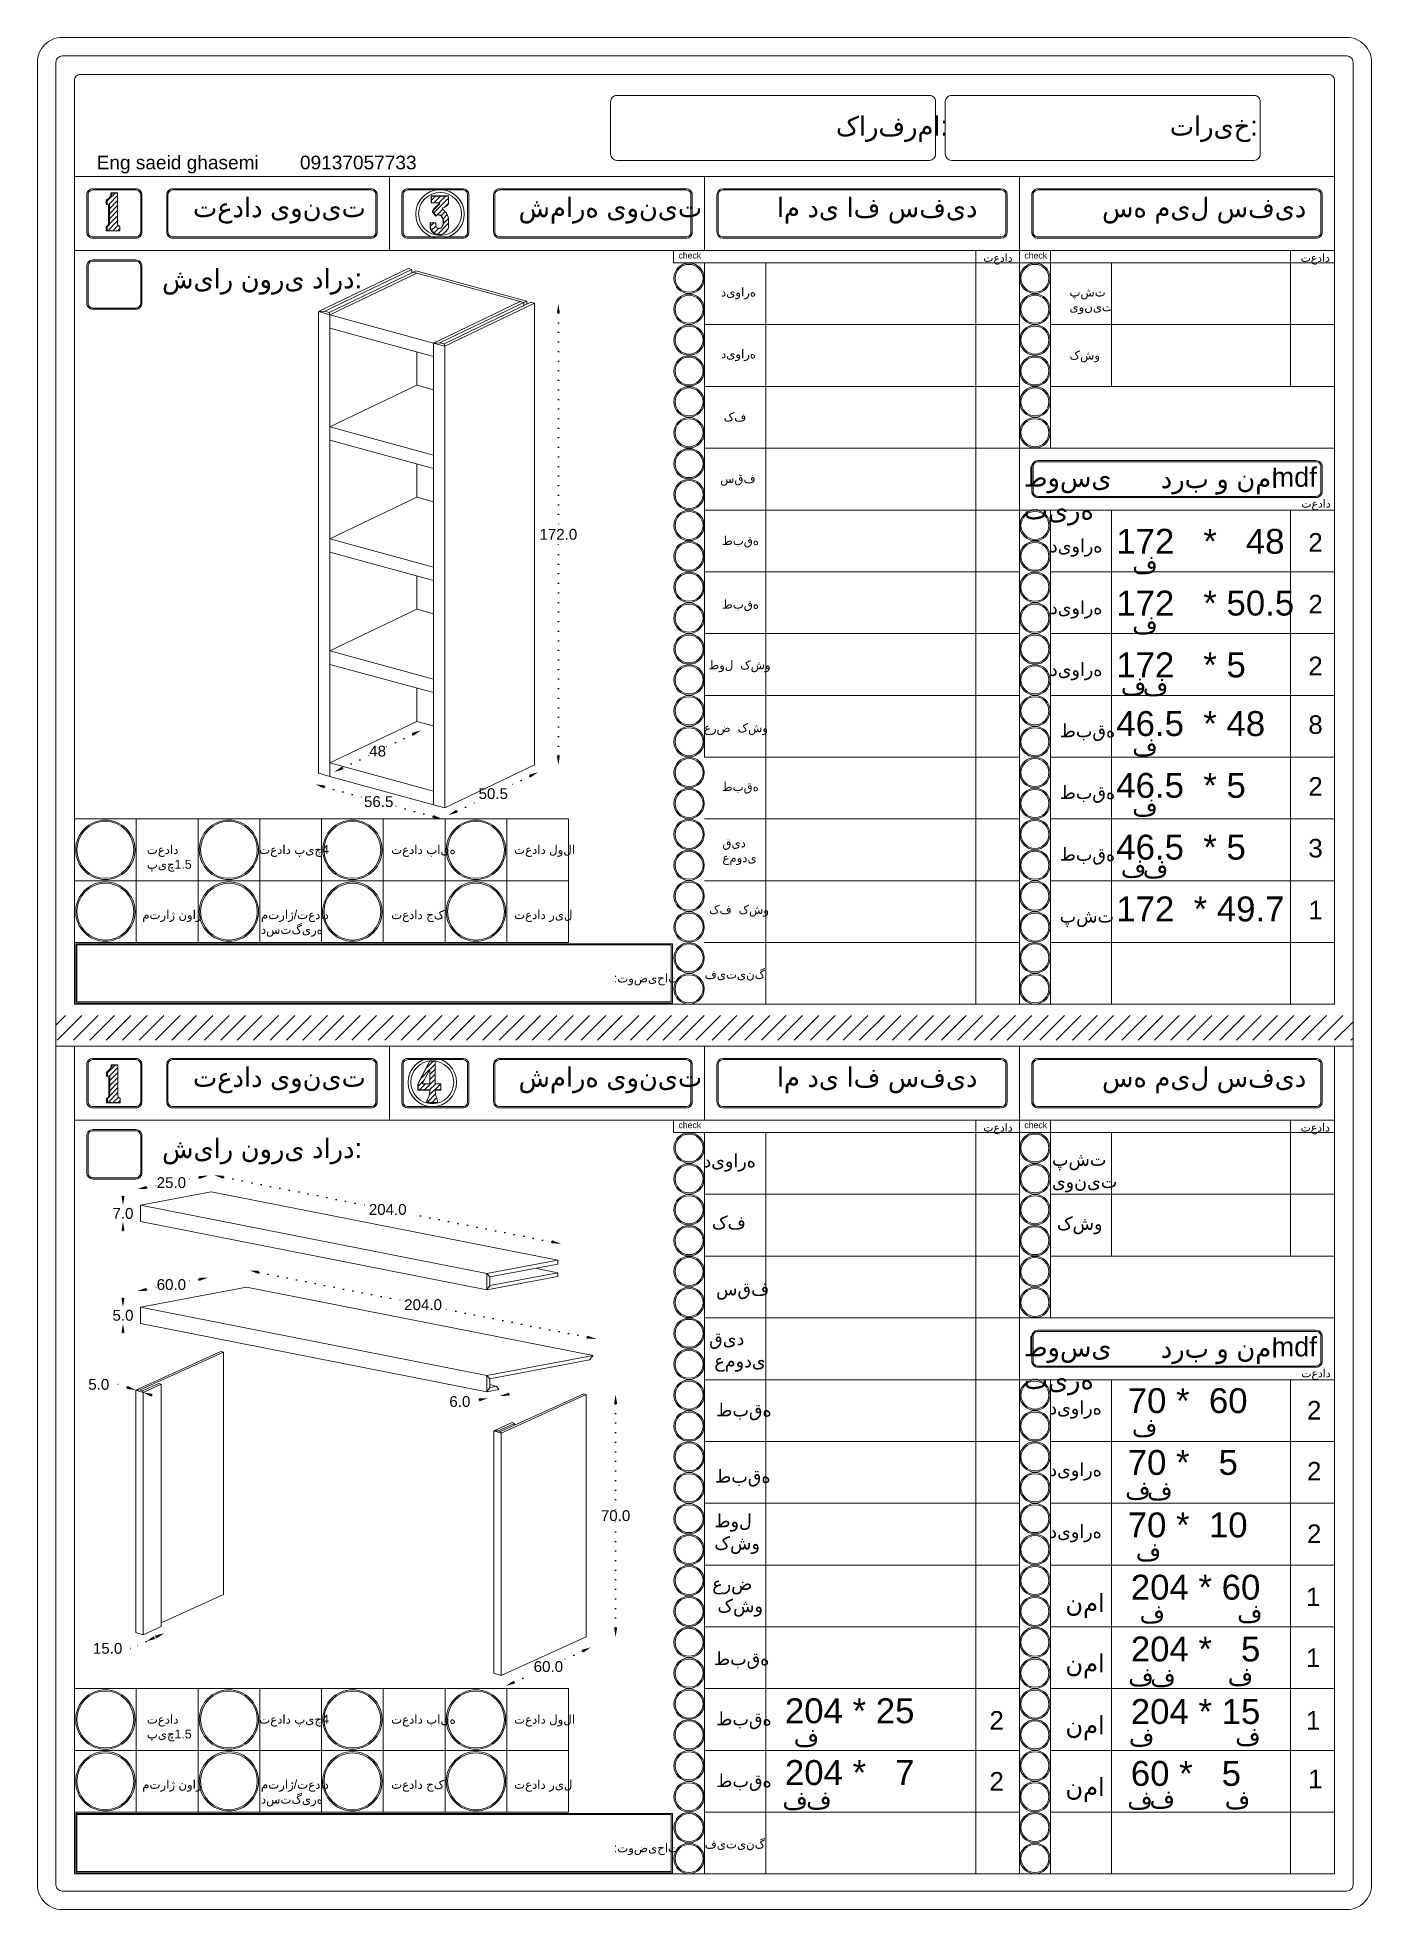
# Model space of a CAD drawing. Header units: inches. Extents: x 168 to 5693, y 62 to 1947.
# Drawn here: x 4228 to 4660, y 1305 to 1911 of the extents above; entities that cross this region are included whole.
import ezdxf

# ---------------------------------------------------------------- set-up
doc = ezdxf.new("R2010")
doc.units = ezdxf.units.IN
doc.header["$MEASUREMENT"] = 0
doc.linetypes.add('ACAD_ISO07W100', pattern=[3, 0, -3])
doc.styles.get("Standard").update_dxf_attribs({"font": 'arial.ttf'})
doc.dimstyles.get("Standard").update_dxf_attribs({"dimtxt": 3.5, "dimasz": 3, "dimexe": 0.18, "dimexo": 0.0625, "dimgap": 0.09, "dimtad": 0, "dimtih": 1, "dimtoh": 1, "dimdec": 1, "dimzin": 0, "dimdsep": 46, "dimtxsty": 'Standard', "dimcen": 0.09, "dimse1": 1, "dimse2": 1, "dimadec": 0, "dimazin": 0, "dimtfac": 1, "dimtdec": 1, "dimtofl": 0, "dimtmove": 0, "dimatfit": 3, "dimfxl": 1, "dimtolj": 1, "dimtzin": 0, "dimarcsym": 0})

msp = doc.modelspace()

# ---------------------------------------------------------------- texts
at = {"lineweight": 20, "attachment_point": 1}
for s, width, gutter_width, heights, insert, char_height in [('{\\fArial|b0|i0|c178|p34;کارفرما:}', 0.2338, 164.79, [0], (4486.55, 1885.54), 6.3113), ('تاریخ:', 0.2338, 164.79, [0], (4594.68, 1885.54), 6.311), ('{\\fArial|b0|i0|c178|p34;Eng saeid ghasemi}', 79.2452, 164.79, [0], (4247.17, 1872.73), 4.4179), ('{\\fArial|b0|i0|c178|p34;09137057733 }', 65.4498, 164.79, [0], (4313.01, 1872.73), 4.4179), ('{\\fArial|b0|i0|c178|p34;تعداد یونیت}', 65.4498, 164.79, [0], (4278.38, 1859.15), 6.3113), ('{\\fArial|b0|i0|c178|p34;شماره یونیت}', 65.4498, 164.79, [0], (4383.8, 1859.15), 6.3113), ('{\\fArial|b0|i0|c178|p34;ام دی اف سفید}', 65.4498, 164.79, [0], (4467.42, 1859.15), 6.3113), ('{\\fArial|b0|i0|c178|p34;سه میل سفید}', 65.4498, 164.79, [0], (4572.74, 1859.15), 6.3113), ('{\\fArial|b0|i0|c178|p34;شیار نوری دارد:}', 65.4498, 164.79, [0], (4268.38, 1836.11), 6.3113), ('{\\fArial|b0|i0|c178|p34;شیار نوری دارد:}', 65.4498, 164.79, [0], (4268.38, 1836.11), 6.3113), ('{\\fArial|b0|i0|c178|p34;check}', 65.4498, 164.79, [0], (4435.58, 1841.45), 2.0101), ('{\\fArial|b0|i0|c178|p34;تعداد }', 65.4498, 164.79, [0], (4534.25, 1841.04), 2.6665), ('{\\fArial|b0|i0|c178|p34;check}', 65.4498, 164.79, [0], (4547.58, 1841.45), 2.0101), ('{\\fArial|b0|i0|c178|p34;تعداد }', 65.4498, 164.79, [0], (4637.01, 1841.04), 2.6665), ('{\\fArial|b0|i0|c178|p34;دیواره }', 14.4624, 164.79, [0], (4449.35, 1830.03), 2.8716), ('{\\fArial|b0|i0|c178|p34;پشت \\Pیونیت}', 65.4498, 164.79, [0], (4562.17, 1830.03), 2.8716), ('{\\fArial|b0|i0|c178|p34;دیواره }', 14.4624, 164.79, [0], (4449.35, 1810.03), 2.8716), ('{\\fArial|b0|i0|c178|p34;کشو }', 65.4498, 164.79, [0], (4562.22, 1809.64), 2.8716), ('{\\fArial|b0|i0|c178|p34;کف }', 65.4498, 164.79, [0], (4450.22, 1789.64), 2.8716), ('{\\fArial|b0|i0|c178|p34;طوسی تیره}', 43.6183, 164.79, [0], (4547.38, 1771.85), 6.3113), ('{\\fArial|b0|i0|c178|p34;درب و نما}', 65.4498, 164.79, [0], (4591.75, 1771.45), 6.3113), ('mdf', 37.9785, 164.79, [0], (4627.59, 1771.85), 6.311), ('{\\fArial|b0|i0|c178|p34;سقف }', 14.7262, 164.79, [0], (4449.08, 1769.69), 2.8716), ('{\\fArial|b0|i0|c178|p34;تعداد }', 65.4498, 164.79, [0], (4637.23, 1761.48), 2.6665), ('172   *   48', 65.2593, 462.54, [8.23], (4577.34, 1751.93), 8.0603), ('{\\fArial|b0|i0|c178|p34;طبقه}', 65.4498, 164.79, [0], (4449.66, 1749.59), 2.8716), ('{\\fArial|b0|i0|c178|p34;دیواره }', 17.3175, 247.18, [0], (4555.86, 1748.64), 4.3074), ('2{\\fArial|b0|i0|c178|p34; }', 8.5903, 164.79, [0], (4639.53, 1750.56), 6), ('{\\fArial|b0|i0|c178|p34;ف}', 8.0088, 346.26, [0], (4582.5, 1743.57), 6.0339), ('{\\fArial|b0|i0|c178|p34;طبقه}', 65.4498, 164.79, [0], (4449.66, 1728.99), 2.8716), ('{\\fArial|b0|i0|c178|p34;دیواره }', 17.3175, 247.18, [0], (4555.86, 1728.64), 4.3074), ('172   * 50.5', 65.2593, 462.54, [8.23], (4577.34, 1731.93), 8.0603), ('2{\\fArial|b0|i0|c178|p34; }', 8.5903, 164.79, [0], (4639.53, 1730.56), 6), ('{\\fArial|b0|i0|c178|p34;ف}', 8.0088, 346.26, [0], (4582.5, 1724.07), 6.0339), ('{\\fArial|b0|i0|c178|p34;طول  کشو}', 65.4498, 164.79, [0], (4445.26, 1709.35), 2.8716), ('172   * 5', 65.2593, 462.54, [8.23], (4577.34, 1711.93), 8.06), ('2{\\fArial|b0|i0|c178|p34; }', 8.5903, 164.79, [0], (4639.53, 1710.56), 6), ('{\\fArial|b0|i0|c178|p34;دیواره }', 17.3175, 247.18, [0], (4555.86, 1708.64), 4.3074), ('{\\fArial|b0|i0|c178|p34;ف}', 8.0088, 346.26, [0], (4578.81, 1704.26), 6.0339), ('{\\fArial|b0|i0|c178|p34;ف}', 8.0088, 346.26, [0], (4585.93, 1704.07), 6.0339), ('46.5  * 48', 65.2593, 462.54, [8.23], (4577.34, 1692.93), 8.06), ('8{\\fArial|b0|i0|c178|p34; }', 8.5903, 164.79, [0], (4639.53, 1691.56), 6), ('{\\fArial|b0|i0|c178|p34;عرض  کشو}', 65.4498, 164.79, [0], (4443.83, 1689.01), 2.8716), ('{\\fArial|b0|i0|c178|p34;طبقه}', 19.4516, 247.18, [0], (4559, 1688.79), 4.3074), ('{\\fArial|b0|i0|c178|p34;ف}', 8.0088, 346.26, [0], (4582.5, 1684.57), 6.0339), ('46.5  * 5', 65.2593, 462.54, [8.23], (4577.34, 1672.93), 8.06), ('{\\fArial|b0|i0|c178|p34;طبقه}', 65.4498, 164.79, [0], (4449.6, 1669.94), 2.8716), ('{\\fArial|b0|i0|c178|p34;طبقه}', 19.4516, 247.18, [0], (4559, 1668.79), 4.3074), ('2{\\fArial|b0|i0|c178|p34; }', 8.5903, 164.79, [0], (4639.53, 1671.56), 6), ('{\\fArial|b0|i0|c178|p34;ف}', 8.0088, 346.26, [0], (4582.5, 1665.07), 6.0339), ('تعداد \\Pپیچ1.5', 65.4498, 164.79, [0], (4263.41, 1649.57), 2.872), ('تعداد پیچ4', 65.4498, 164.79, [0], (4299.81, 1649.57), 2.872), ('تعداد پایه', 65.4498, 164.79, [0], (4342.53, 1649.57), 2.872), ('تعداد لولا', 65.4498, 164.79, [0], (4382.34, 1649.57), 2.872), ('{\\fArial|b0|i0|c178|p34;قید \\Pعمودی}', 65.4498, 164.79, [0], (4449.8, 1651.72), 2.8716), ('{\\fArial|b0|i0|c178|p34;طبقه}', 19.4516, 247.18, [0], (4559, 1648.79), 4.3074), ('46.5  * 5', 65.2593, 462.54, [8.23], (4577.34, 1652.93), 8.06), ('3{\\fArial|b0|i0|c178|p34; }', 8.5903, 164.79, [0], (4639.53, 1651.56), 6), ('{\\fArial|b0|i0|c178|p34;ف}', 8.0088, 346.26, [0], (4578.81, 1645.26), 6.0339), ('{\\fArial|b0|i0|c178|p34;ف}', 8.0088, 346.26, [0], (4585.93, 1645.07), 6.0339), ('{\\fArial|b0|i0|c178|p34;کف  کشو}', 65.4498, 164.79, [0], (4445.49, 1630.19), 2.8716), ('172  * 49.7', 65.2593, 462.54, [8.23], (4577.34, 1632.93), 8.0603), ('1{\\fArial|b0|i0|c178|p34; }', 8.5903, 164.79, [0], (4639.53, 1631.56), 6), ('متراژ نوار', 65.4498, 164.79, [0], (4261.94, 1628.49), 2.872), ('متراژ/تعداد\\Pدستگیره', 65.4498, 164.79, [0], (4300.38, 1628.49), 2.8716), ('تعداد جک', 65.4498, 164.79, [0], (4342.53, 1628.49), 2.872), ('تعداد ریل', 65.4498, 164.79, [0], (4382.34, 1628.49), 2.872), ('{\\fArial|b0|i0|c178|p34;پشت}', 19.4516, 247.18, [0], (4559, 1628.79), 4.3074), (':توضیحات', 65.4498, 164.79, [0], (4414.64, 1607.96), 2.872), ('{\\fArial|b0|i0|c178|p34;فیتینگ}', 65.4498, 164.79, [0], (4444.06, 1609.2), 2.8716), ('{\\fArial|b0|i0|c178|p34;تعداد یونیت}', 65.4498, 164.79, [0], (4278.38, 1577.63), 6.3113), ('{\\fArial|b0|i0|c178|p34;شماره یونیت}', 65.4498, 164.79, [0], (4383.8, 1577.63), 6.3113), ('{\\fArial|b0|i0|c178|p34;ام دی اف سفید}', 65.4498, 164.79, [0], (4467.42, 1577.63), 6.3113), ('{\\fArial|b0|i0|c178|p34;سه میل سفید}', 65.4498, 164.79, [0], (4572.74, 1577.63), 6.3113), ('{\\fArial|b0|i0|c178|p34;check}', 65.4498, 164.79, [0], (4435.58, 1559.94), 2.0101), ('{\\fArial|b0|i0|c178|p34;تعداد }', 65.4498, 164.79, [0], (4534.25, 1559.53), 2.6665), ('{\\fArial|b0|i0|c178|p34;check}', 65.4498, 164.79, [0], (4547.58, 1559.94), 2.0101), ('{\\fArial|b0|i0|c178|p34;تعداد }', 65.4498, 164.79, [0], (4637.01, 1559.53), 2.6665), ('{\\fArial|b0|i0|c178|p34;شیار نوری دارد:}', 65.4498, 164.79, [0], (4268.38, 1554.59), 6.3113), ('{\\fArial|b0|i0|c178|p34;شیار نوری دارد:}', 65.4498, 164.79, [0], (4268.38, 1554.59), 6.3113), ('{\\fArial|b0|i0|c178|p34;دیواره }', 17.3175, 247.18, [0], (4443.65, 1549.6), 4.3074), ('{\\fArial|b0|i0|c178|p34;پشت \\Pیونیت}', 19.3052, 247.18, [0], (4556.51, 1550.05), 4.3074), ('{\\fArial|b0|i0|c178|p34;کف }', 15.3367, 247.18, [0], (4446.39, 1529.6), 4.3074), ('{\\fArial|b0|i0|c178|p34;کشو }', 17.7019, 247.18, [0], (4558.11, 1529.33), 4.3074), ('{\\fArial|b0|i0|c178|p34;سقف}', 20.995, 247.18, [0], (4447.74, 1508.13), 4.3074), ('{\\fArial|b0|i0|c178|p34;قید  \\P عمودی }', 21.1589, 247.18, [0], (4445.51, 1492.01), 4.3074), ('{\\fArial|b0|i0|c178|p34;طوسی تیره}', 43.6183, 164.79, [0], (4547.38, 1490.34), 6.3113), ('{\\fArial|b0|i0|c178|p34;درب و نما}', 65.4498, 164.79, [0], (4591.75, 1489.94), 6.3113), ('mdf', 37.9785, 164.79, [0], (4627.59, 1490.34), 6.311), ('{\\fArial|b0|i0|c178|p34;تعداد }', 65.4498, 164.79, [0], (4637.23, 1479.96), 2.6665), ('70 *  60', 65.2593, 462.54, [8.23], (4581.04, 1473.77), 8.06), ('{\\fArial|b0|i0|c178|p34;طبقه}', 98.1747, 247.18, [0], (4447.79, 1468.93), 4.3074), ('{\\fArial|b0|i0|c178|p34;دیواره }', 17.3175, 247.18, [0], (4555.65, 1469.6), 4.3074), ('2{\\fArial|b0|i0|c178|p34; }', 8.5903, 164.79, [0], (4639.1, 1469.63), 6), ('{\\fArial|b0|i0|c178|p34;ف}', 8.0088, 346.26, [0], (4582.39, 1464.22), 6.0339), ('{\\fArial|b0|i0|c178|p34;دیواره }', 17.3175, 247.18, [0], (4555.65, 1449.6), 4.3074), ('70 *   5', 65.2593, 462.54, [8.23], (4581.04, 1453.77), 8.06), ('2{\\fArial|b0|i0|c178|p34; }', 8.5903, 164.79, [0], (4639.1, 1449.91), 6), ('{\\fArial|b0|i0|c178|p34;طبقه}', 14.1457, 164.79, [0], (4447.43, 1447.47), 4.3074), ('{\\fArial|b0|i0|c178|p34;ف}', 8.0088, 346.26, [0], (4580.21, 1443.92), 6.0339), ('{\\fArial|b0|i0|c178|p34;ف}', 8.0088, 346.26, [0], (4587.33, 1443.73), 6.0339), ('{\\fArial|b0|i0|c178|p34;طول \\Pکشو}', 17.6756, 164.79, [0], (4447.19, 1433.03), 4.3074), ('70 *  10', 65.2593, 462.54, [8.23], (4581.04, 1433.53), 8.06), ('{\\fArial|b0|i0|c178|p34;دیواره }', 17.3175, 247.18, [0], (4555.65, 1429.6), 4.3074), ('2{\\fArial|b0|i0|c178|p34; }', 8.5903, 164.79, [0], (4639.1, 1429.66), 6), ('{\\fArial|b0|i0|c178|p34;ف}', 8.0088, 346.26, [0], (4583.63, 1423.99), 6.0339), ('204 * 60', 65.2593, 462.54, [8.23], (4582.04, 1413.38), 8.06), ('{\\fArial|b0|i0|c178|p34;عرض \\P کشو}', 18.5758, 164.79, [0], (4446.51, 1412.73), 4.3074), ('{\\fArial|b0|i0|c178|p34;نما}', 11.1787, 164.79, [0], (4560.86, 1407.24), 5.927), ('1{\\fArial|b0|i0|c178|p34; }', 8.5903, 164.79, [0], (4638.77, 1409.24), 6), ('{\\fArial|b0|i0|c178|p34;ف}', 8.0088, 346.26, [0], (4584.87, 1403.9), 6.0339), ('{\\fArial|b0|i0|c178|p34;ف}', 8.0088, 346.26, [0], (4616.44, 1404.03), 6.0339), ('{\\fArial|b0|i0|c178|p34;طبقه}', 14.2061, 164.79, [0], (4447.05, 1388.42), 4.3074), ('{\\fArial|b0|i0|c178|p34;نما}', 11.1787, 164.79, [0], (4560.86, 1387.7), 5.927), ('204 *   5', 51.7442, 462.54, [8.23], (4582.04, 1393.38), 8.06), ('1{\\fArial|b0|i0|c178|p34; }', 8.5903, 164.79, [0], (4638.77, 1389.51), 6), ('{\\fArial|b0|i0|c178|p34;ف}', 8.0088, 346.26, [0], (4581.21, 1383.52), 6.0339), ('{\\fArial|b0|i0|c178|p34;ف}', 8.0088, 346.26, [0], (4588.33, 1383.33), 6.0339), ('{\\fArial|b0|i0|c178|p34;ف}', 8.0088, 346.26, [0], (4613.42, 1383.66), 6.0339), ('204 * 25', 65.2593, 462.54, [8.23], (4470.04, 1373.38), 8.06), ('204 * 15', 65.2593, 462.54, [8.23], (4582.04, 1373.14), 8.06), ('تعداد \\Pپیچ1.5', 65.4498, 164.79, [0], (4263.41, 1368.06), 2.872), ('تعداد پیچ4', 65.4498, 164.79, [0], (4299.81, 1368.06), 2.872), ('تعداد پایه', 65.4498, 164.79, [0], (4342.53, 1368.06), 2.872), ('تعداد لولا', 65.4498, 164.79, [0], (4382.34, 1368.06), 2.872), ('{\\fArial|b0|i0|c178|p34;طبقه}', 98.1747, 247.18, [0], (4447.79, 1368.93), 4.3074), ('2{\\fArial|b0|i0|c178|p34; }', 8.5903, 164.79, [0], (4536.27, 1369.24), 6), ('{\\fArial|b0|i0|c178|p34;نما}', 11.1787, 164.79, [0], (4560.86, 1367.7), 5.927), ('1{\\fArial|b0|i0|c178|p34; }', 8.5903, 164.79, [0], (4638.77, 1369.27), 6), ('{\\fArial|b0|i0|c178|p34;ف}', 8.0088, 346.26, [0], (4472.87, 1363.9), 6.0339), ('{\\fArial|b0|i0|c178|p34;ف}', 8.0088, 346.26, [0], (4581.41, 1364.03), 6.0339), ('{\\fArial|b0|i0|c178|p34;ف}', 8.0088, 346.26, [0], (4615.85, 1364.22), 6.0339), ('204 *   7', 51.7442, 462.54, [8.23], (4470.04, 1353.38), 8.06), ('60 *   5', 55.7221, 462.54, [8.23], (4582.04, 1353.1), 8.06), ('متراژ نوار', 65.4498, 164.79, [0], (4261.94, 1346.97), 2.872), ('متراژ/تعداد\\Pدستگیره', 65.4498, 164.79, [0], (4300.38, 1346.97), 2.8716), ('تعداد جک', 65.4498, 164.79, [0], (4342.53, 1346.97), 2.872), ('تعداد ریل', 65.4498, 164.79, [0], (4382.34, 1346.97), 2.872), ('{\\fArial|b0|i0|c178|p34;طبقه}', 98.1747, 247.18, [0], (4447.79, 1348.93), 4.3074), ('2{\\fArial|b0|i0|c178|p34; }', 8.5903, 164.79, [0], (4536.27, 1349.51), 6), ('{\\fArial|b0|i0|c178|p34;نما}', 11.1787, 164.79, [0], (4560.86, 1347.7), 5.927), ('1{\\fArial|b0|i0|c178|p34; }', 8.5903, 164.79, [0], (4639.44, 1350.28), 6), ('{\\fArial|b0|i0|c178|p34;ف}', 8.0088, 346.26, [0], (4469.21, 1343.52), 6.0339), ('{\\fArial|b0|i0|c178|p34;ف}', 8.0088, 346.26, [0], (4476.92, 1343.66), 6.0339), ('{\\fArial|b0|i0|c178|p34;ف}', 8.0088, 346.26, [0], (4580.89, 1343.61), 6.0339), ('{\\fArial|b0|i0|c178|p34;ف}', 8.0088, 346.26, [0], (4588.1, 1343.94), 6.0339), ('{\\fArial|b0|i0|c178|p34;ف}', 8.0088, 346.26, [0], (4612.46, 1343.75), 6.0339), ('{\\fArial|b0|i0|c178|p34;فیتینگ}', 65.4498, 164.79, [0], (4444.06, 1327.68), 2.8716), ('{\\fArial|b0|i0|c178|p34;فیتینگ}', 65.4498, 164.79, [0], (4444.06, 1327.68), 2.8716), (':توضیحات', 65.4498, 164.79, [0], (4414.64, 1326.44), 2.872)]:
    msp.add_mtext_dynamic_manual_height_columns(s, width=width, gutter_width=gutter_width, heights=heights, dxfattribs=dict(at, insert=insert, char_height=char_height))

# ---------------------------------------------------------------- blocks, each defined once
blk = doc.blocks.new('*D190')
at = {"color": 0, "linetype": 'ACAD_ISO07W100', "lineweight": -2, "transparency": 16777216}
for p, q in [((4396.68, 1821.75), (4396.68, 1752.01)), ((4396.68, 1678.53), (4396.68, 1748.26))]:
    blk.add_line(p, q, dxfattribs=at)
at = {"color": 0, "transparency": 16777216}
for points in [[(4396.18, 1821.75), (4397.18, 1821.75), (4396.68, 1824.75)], [(4396.18, 1678.53), (4397.18, 1678.53), (4396.68, 1675.53)]]:
    blk.add_solid(points, dxfattribs=at)
at = {"layer": 'Defpoints', "color": 0, "transparency": 16777216}
for p in [(4388.96, 1824.75), (4396.68, 1824.75), (4388.96, 1675.53)]:
    blk.add_point(p, dxfattribs=at)
at = {"color": 0, "lineweight": 20, "transparency": 16777216, "insert": (4396.68, 1750.14), "char_height": 3.5, "attachment_point": 5}
blk.add_mtext('\\A1;172.0', dxfattribs=at)
blk = doc.blocks.new('*D192')
at = {"color": 0, "linetype": 'ACAD_ISO07W100', "lineweight": -2, "transparency": 16777216}
for p, q in [((4387.39, 1671.86), (4379.51, 1668.08)), ((4363.8, 1660.55), (4371.68, 1664.33))]:
    blk.add_line(p, q, dxfattribs=at)
at = {"color": 0, "transparency": 16777216}
for points in [[(4387.18, 1672.31), (4387.61, 1671.41), (4390.1, 1673.16)], [(4363.59, 1661), (4364.02, 1660.1), (4361.1, 1659.25)]]:
    blk.add_solid(points, dxfattribs=at)
at = {"layer": 'Defpoints', "color": 0, "transparency": 16777216}
for p in [(4388.96, 1675.53), (4359.96, 1661.62), (4361.1, 1659.25)]:
    blk.add_point(p, dxfattribs=at)
at = {"color": 0, "lineweight": 20, "transparency": 16777216, "insert": (4375.6, 1666.2), "char_height": 3.5, "attachment_point": 5}
blk.add_mtext('\\A1;50.5', dxfattribs=at)
blk = doc.blocks.new('*D199')
at = {"color": 0, "linetype": 'ACAD_ISO07W100', "lineweight": -2, "transparency": 16777216}
for p, q in [((4320.91, 1668.42), (4333.85, 1664.89)), ((4356.09, 1658.82), (4343.15, 1662.35))]:
    blk.add_line(p, q, dxfattribs=at)
at = {"color": 0, "transparency": 16777216}
for points in [[(4321.04, 1668.91), (4320.78, 1667.94), (4318.01, 1669.21)], [(4356.22, 1659.3), (4355.96, 1658.34), (4358.98, 1658.03)]]:
    blk.add_solid(points, dxfattribs=at)
at = {"layer": 'Defpoints', "color": 0, "transparency": 16777216}
for p in [(4318.99, 1672.8), (4318.01, 1669.21), (4359.96, 1661.62)]:
    blk.add_point(p, dxfattribs=at)
at = {"color": 0, "lineweight": 20, "transparency": 16777216, "insert": (4338.5, 1663.62), "char_height": 3.5, "attachment_point": 5}
blk.add_mtext('\\A1;56.5', dxfattribs=at)
blk = doc.blocks.new('*D200')
at = {"color": 0, "linetype": 'ACAD_ISO07W100', "lineweight": -2, "transparency": 16777216}
for p, q in [((4349.51, 1685.41), (4340.83, 1681.25)), ((4326.82, 1674.53), (4335.49, 1678.69))]:
    blk.add_line(p, q, dxfattribs=at)
at = {"color": 0, "transparency": 16777216}
for points in [[(4349.29, 1685.86), (4349.72, 1684.96), (4352.21, 1686.71)], [(4326.6, 1674.98), (4327.03, 1674.08), (4324.11, 1673.23)]]:
    blk.add_solid(points, dxfattribs=at)
at = {"layer": 'Defpoints', "color": 0, "transparency": 16777216}
for p in [(4350.82, 1689.61), (4322.72, 1676.14), (4324.11, 1673.23)]:
    blk.add_point(p, dxfattribs=at)
at = {"color": 0, "lineweight": 20, "transparency": 16777216, "insert": (4338.16, 1679.97), "char_height": 3.5, "attachment_point": 5}
blk.add_mtext('\\A1;48', dxfattribs=at)
blk = doc.blocks.new('*D211')
at = {"color": 0, "linetype": 'ACAD_ISO07W100', "lineweight": -2, "transparency": 16777216}
for p, q in [((4415.21, 1468.7), (4415.21, 1434.37)), ((4415.21, 1396.29), (4415.21, 1430.61))]:
    blk.add_line(p, q, dxfattribs=at)
at = {"color": 0, "transparency": 16777216}
for points in [[(4414.71, 1468.7), (4415.71, 1468.7), (4415.21, 1471.7)], [(4414.71, 1396.29), (4415.71, 1396.29), (4415.21, 1393.29)]]:
    blk.add_solid(points, dxfattribs=at)
at = {"layer": 'Defpoints', "color": 0, "transparency": 16777216}
for p in [(4405.7, 1471.7), (4415.21, 1471.7), (4405.7, 1393.29)]:
    blk.add_point(p, dxfattribs=at)
at = {"color": 0, "lineweight": 20, "transparency": 16777216, "insert": (4415.21, 1432.49), "char_height": 3.5, "attachment_point": 5}
blk.add_mtext('\\A1;70.0', dxfattribs=at)
blk = doc.blocks.new('*D212')
at = {"color": 0, "linetype": 'ACAD_ISO07W100', "lineweight": -2, "transparency": 16777216}
for p, q in [((4404.51, 1388.66), (4397.59, 1385.52)), ((4382.39, 1378.63), (4389.31, 1381.77))]:
    blk.add_line(p, q, dxfattribs=at)
at = {"color": 0, "transparency": 16777216}
for points in [[(4404.3, 1389.11), (4404.72, 1388.2), (4407.24, 1389.9)], [(4382.18, 1379.09), (4382.6, 1378.18), (4379.66, 1377.39)]]:
    blk.add_solid(points, dxfattribs=at)
at = {"layer": 'Defpoints', "color": 0, "transparency": 16777216}
for p in [(4405.7, 1393.29), (4378.12, 1380.78), (4379.66, 1377.39)]:
    blk.add_point(p, dxfattribs=at)
at = {"color": 0, "lineweight": 20, "transparency": 16777216, "insert": (4393.45, 1383.64), "char_height": 3.5, "attachment_point": 5}
blk.add_mtext('\\A1;60.0', dxfattribs=at)
blk = doc.blocks.new('*D213')
at = {"color": 0, "linetype": 'ACAD_ISO07W100', "lineweight": -2, "transparency": 16777216}
for p, q in [((4258.2, 1389.52), (4255.2, 1389.52)), ((4263.18, 1391.78), (4258.2, 1389.52)), ((4266.36, 1393.23), (4265.92, 1393.02))]:
    blk.add_line(p, q, dxfattribs=at)
at = {"color": 0, "transparency": 16777216}
for points in [[(4266.16, 1393.68), (4266.57, 1392.77), (4269.09, 1394.46)], [(4265.71, 1393.48), (4266.12, 1392.57), (4263.18, 1391.78)]]:
    blk.add_solid(points, dxfattribs=at)
at = {"layer": 'Defpoints', "color": 0, "transparency": 16777216}
for p in [(4262.19, 1393.98), (4268.1, 1396.66), (4263.18, 1391.78)]:
    blk.add_point(p, dxfattribs=at)
at = {"color": 0, "lineweight": 20, "transparency": 16777216, "insert": (4250.73, 1389.52), "char_height": 3.5, "attachment_point": 5}
blk.add_mtext('\\A1;15.0', dxfattribs=at)
blk = doc.blocks.new('*D214')
at = {"color": 0, "linetype": 'ACAD_ISO07W100', "lineweight": -2, "transparency": 16777216}
for p, q in [((4254.13, 1474.97), (4251.13, 1474.97)), ((4256.98, 1474.05), (4254.13, 1474.97)), ((4265.04, 1471.48), (4267.9, 1470.56))]:
    blk.add_line(p, q, dxfattribs=at)
at = {"color": 0, "transparency": 16777216}
for points in [[(4257.14, 1474.53), (4256.83, 1473.58), (4259.84, 1473.14)], [(4265.2, 1471.95), (4264.89, 1471), (4262.19, 1472.39)]]:
    blk.add_solid(points, dxfattribs=at)
at = {"layer": 'Defpoints', "color": 0, "transparency": 16777216}
for p in [(4259.84, 1473.14), (4259.84, 1473.14), (4262.19, 1472.39)]:
    blk.add_point(p, dxfattribs=at)
at = {"color": 0, "lineweight": 20, "transparency": 16777216, "insert": (4247.86, 1474.97), "char_height": 3.5, "attachment_point": 5}
blk.add_mtext('\\A1;5.0', dxfattribs=at)
blk = doc.blocks.new('*D215')
at = {"color": 0, "linetype": 'ACAD_ISO07W100', "lineweight": -2, "transparency": 16777216}
for p, q in [((4255.7, 1502.96), (4255.7, 1505.96)), ((4255.7, 1491.71), (4255.7, 1488.71))]:
    blk.add_line(p, q, dxfattribs=at)
at = {"color": 0, "transparency": 16777216}
for points in [[(4255.2, 1502.96), (4256.2, 1502.96), (4255.7, 1499.96)], [(4255.2, 1491.71), (4256.2, 1491.71), (4255.7, 1494.71)]]:
    blk.add_solid(points, dxfattribs=at)
at = {"layer": 'Defpoints', "color": 0, "transparency": 16777216}
for p in [(4261.35, 1499.96), (4255.7, 1494.71), (4261.35, 1494.71)]:
    blk.add_point(p, dxfattribs=at)
at = {"color": 0, "lineweight": 20, "transparency": 16777216, "insert": (4255.7, 1497.33), "char_height": 3.5, "attachment_point": 5}
blk.add_mtext('\\A1;5.0', dxfattribs=at)
blk = doc.blocks.new('*D216')
at = {"color": 0, "linetype": 'ACAD_ISO07W100', "lineweight": -2, "transparency": 16777216}
for p, q in [((4299.71, 1511.25), (4346.85, 1501.96)), ((4406.03, 1490.29), (4358.89, 1499.58))]:
    blk.add_line(p, q, dxfattribs=at)
at = {"color": 0, "transparency": 16777216}
for points in [[(4299.81, 1511.74), (4299.61, 1510.76), (4296.77, 1511.83)], [(4406.13, 1490.78), (4405.94, 1489.8), (4408.98, 1489.71)]]:
    blk.add_solid(points, dxfattribs=at)
at = {"layer": 'Defpoints', "color": 0, "transparency": 16777216}
for p in [(4295.71, 1506.46), (4408.98, 1489.71), (4407.92, 1484.34)]:
    blk.add_point(p, dxfattribs=at)
at = {"color": 0, "lineweight": 20, "transparency": 16777216, "insert": (4352.87, 1500.77), "char_height": 3.5, "width": 1.105, "attachment_point": 5}
blk.add_mtext('\\A1;204.0', dxfattribs=at)
blk = doc.blocks.new('*D217')
at = {"color": 0, "linetype": 'ACAD_ISO07W100', "lineweight": -2, "transparency": 16777216}
for p, q in [((4371, 1469.98), (4368.05, 1469.42)), ((4380.72, 1471.81), (4383.66, 1472.37))]:
    blk.add_line(p, q, dxfattribs=at)
at = {"color": 0, "transparency": 16777216}
for points in [[(4370.91, 1470.47), (4371.1, 1469.49), (4373.95, 1470.53)], [(4380.62, 1472.31), (4380.81, 1471.32), (4377.77, 1471.26)]]:
    blk.add_solid(points, dxfattribs=at)
at = {"layer": 'Defpoints', "color": 0, "transparency": 16777216}
for p in [(4373.56, 1472.6), (4377.38, 1473.32), (4373.95, 1470.53)]:
    blk.add_point(p, dxfattribs=at)
at = {"color": 0, "lineweight": 20, "transparency": 16777216, "insert": (4364.78, 1469.42), "char_height": 3.5, "width": 5.4659, "attachment_point": 5}
blk.add_mtext('\\A1;6.0', dxfattribs=at)
blk = doc.blocks.new('*D210')
at = {"color": 0, "linetype": 'ACAD_ISO07W100', "lineweight": -2, "transparency": 16777216}
for p, q in [((4280.31, 1508.98), (4276.01, 1508.16)), ((4263.3, 1505.76), (4266.73, 1506.41))]:
    blk.add_line(p, q, dxfattribs=at)
at = {"color": 0, "transparency": 16777216}
for points in [[(4280.22, 1509.47), (4280.41, 1508.49), (4283.26, 1509.54)], [(4263.21, 1506.25), (4263.4, 1505.27), (4260.35, 1505.2)]]:
    blk.add_solid(points, dxfattribs=at)
at = {"layer": 'Defpoints', "color": 0, "transparency": 16777216}
for p in [(4260.35, 1505.2), (4284.25, 1504.29), (4261.35, 1499.96)]:
    blk.add_point(p, dxfattribs=at)
at = {"color": 0, "lineweight": 20, "transparency": 16777216, "insert": (4271.37, 1507.29), "char_height": 3.5, "attachment_point": 5}
blk.add_mtext('\\A1;60.0', dxfattribs=at)
blk = doc.blocks.new('*D234')
at = {"color": 0, "linetype": 'ACAD_ISO07W100', "lineweight": -2, "transparency": 16777216}
for p, q in [((4255.7, 1535.96), (4255.7, 1538.96)), ((4255.7, 1524.71), (4255.7, 1521.71))]:
    blk.add_line(p, q, dxfattribs=at)
at = {"color": 0, "transparency": 16777216}
for points in [[(4255.2, 1535.96), (4256.2, 1535.96), (4255.7, 1532.96)], [(4255.2, 1524.71), (4256.2, 1524.71), (4255.7, 1527.71)]]:
    blk.add_solid(points, dxfattribs=at)
at = {"layer": 'Defpoints', "color": 0, "transparency": 16777216}
for p in [(4255.7, 1527.71), (4261.35, 1532.96), (4261.35, 1527.71)]:
    blk.add_point(p, dxfattribs=at)
at = {"color": 0, "lineweight": 20, "transparency": 16777216, "insert": (4255.7, 1530.33), "char_height": 3.5, "attachment_point": 5}
blk.add_mtext('\\A1;7.0', dxfattribs=at)
blk = doc.blocks.new('*D235')
at = {"color": 0, "linetype": 'ACAD_ISO07W100', "lineweight": -2, "transparency": 16777216}
for p, q in [((4288.26, 1542.08), (4335.4, 1532.79)), ((4394.58, 1521.13), (4347.44, 1530.42))]:
    blk.add_line(p, q, dxfattribs=at)
at = {"color": 0, "transparency": 16777216}
for points in [[(4288.35, 1542.57), (4288.16, 1541.59), (4285.31, 1542.66)], [(4394.68, 1521.62), (4394.49, 1520.64), (4397.53, 1520.55)]]:
    blk.add_solid(points, dxfattribs=at)
at = {"layer": 'Defpoints', "color": 0, "transparency": 16777216}
for p in [(4284.25, 1537.29), (4396.47, 1515.17), (4397.53, 1520.55)]:
    blk.add_point(p, dxfattribs=at)
at = {"color": 0, "lineweight": 20, "transparency": 16777216, "insert": (4341.42, 1531.6), "char_height": 3.5, "width": 1.105, "attachment_point": 5}
blk.add_mtext('\\A1;204.0', dxfattribs=at)
blk = doc.blocks.new('*D233')
at = {"color": 0, "linetype": 'ACAD_ISO07W100', "lineweight": -2, "transparency": 16777216}
for p, q in [((4263.3, 1538.76), (4266.71, 1539.4)), ((4280.31, 1541.98), (4276.03, 1541.17))]:
    blk.add_line(p, q, dxfattribs=at)
at = {"color": 0, "transparency": 16777216}
for points in [[(4263.21, 1539.25), (4263.4, 1538.27), (4260.35, 1538.2)], [(4280.22, 1542.47), (4280.41, 1541.49), (4283.26, 1542.54)]]:
    blk.add_solid(points, dxfattribs=at)
at = {"layer": 'Defpoints', "color": 0, "transparency": 16777216}
for p in [(4260.35, 1538.2), (4284.25, 1537.29), (4261.35, 1532.96)]:
    blk.add_point(p, dxfattribs=at)
at = {"color": 0, "lineweight": 20, "transparency": 16777216, "insert": (4271.37, 1540.29), "char_height": 3.5, "attachment_point": 5}
blk.add_mtext('\\A1;25.0', dxfattribs=at)

# ---------------------------------------------------------------- dimensions: what is measured, and where the dimension line sits
at = {"lineweight": 20}
for base, p1, p2, text, picture, middle in [((4396.68, 1824.75), (4388.96, 1675.53), (4388.96, 1824.75), '172.0', '*D190', (4396.68, 1750.14)), ((4415.21, 1471.7), (4405.7, 1393.29), (4405.7, 1471.7), '70.0', '*D211', (4415.21, 1432.49))]:
    dim = msp.add_linear_dim(base=base, p1=p1, p2=p2, angle=270, text=text, dimstyle='Standard', dxfattribs=at)
    dim.commit()
    dim.dimension.update_dxf_attribs({"geometry": picture, "text_midpoint": middle})
for p1, p2, distance, text, picture, middle in [((4350.82, 1689.61), (4322.72, 1676.14), 3.22, '48', '*D200', (4338.16, 1679.97)), ((4359.96, 1661.62), (4318.99, 1672.8), 3.72, '56.5', '*D199', (4338.5, 1663.62)), ((4388.96, 1675.53), (4359.96, 1661.62), 2.63, '50.5', '*D192', (4375.6, 1666.2)), ((4284.25, 1537.29), (4396.47, 1515.17), 5.48, '204.0', '*D235', (4341.42, 1531.6)), ((4295.71, 1506.46), (4407.92, 1484.34), 5.48, '204.0', '*D216', (4352.87, 1500.77)), ((4262.19, 1472.39), (4259.84, 1473.14), 0, '5.0', '*D214', (4247.86, 1474.97)), ((4377.38, 1473.32), (4373.56, 1472.6), 2.1, '6.0', '*D217', (4364.78, 1469.42))]:
    dim = msp.add_aligned_dim(p1=p1, p2=p2, distance=distance, text=text, dimstyle='Standard', dxfattribs=at)
    dim.commit()
    dim.dimension.update_dxf_attribs({"geometry": picture, "text_midpoint": middle})
for base, p1, p2, angle, text, picture, middle, dimtype in [((4260.35, 1538.2), (4284.25, 1537.29), (4261.35, 1532.96), 190.71232, '25.0', '*D233', (4271.37, 1540.29), 161), ((4255.7, 1527.71), (4261.35, 1532.96), (4261.35, 1527.71), 90, '7.0', '*D234', (4255.7, 1530.33), 160), ((4260.35, 1505.2), (4284.25, 1504.29), (4261.35, 1499.96), 190.71232, '60.0', '*D210', (4271.37, 1507.29), 161), ((4255.7, 1494.71), (4261.35, 1499.96), (4261.35, 1494.71), 90, '5.0', '*D215', (4255.7, 1497.33), 160), ((4263.18, 1391.78), (4268.1, 1396.66), (4262.19, 1393.98), 204.3859, '15.0', '*D213', (4250.73, 1389.52), 161), ((4379.66, 1377.39), (4405.7, 1393.29), (4378.12, 1380.78), 204.3859, '60.0', '*D212', (4393.45, 1383.64), 161)]:
    dim = msp.add_linear_dim(base=base, p1=p1, p2=p2, angle=angle, text=text, dimstyle='Standard', dxfattribs=at)
    dim.commit()
    dim.dimension.update_dxf_attribs({"geometry": picture, "text_midpoint": middle, "dimtype": dimtype})

# ---------------------------------------------------------------- hatches: boundary and pattern name
at = {"lineweight": 20}
h = msp.add_hatch(dxfattribs=at)
h.set_pattern_fill('ANSI31', color=256, scale=9.218651)
h.set_pattern_definition([(45, (3504.7399, 2399.63), (-0.8148213, 0.8148213), [])])
h.paths.add_polyline_path([(4254.51, 1849.88), (4254.42, 1849.92), (4254.33, 1849.98), (4254.25, 1850.04), (4254.18, 1850.11), (4254.12, 1850.19), (4254.07, 1850.28), (4254.03, 1850.37), (4254, 1850.46), (4253.98, 1850.56), (4253.98, 1850.66), (4253.98, 1860.59), (4252.12, 1860.59), (4252.09, 1860.36), (4252.04, 1860.13), (4251.97, 1859.9), (4251.89, 1859.69), (4251.78, 1859.48), (4251.66, 1859.28), (4251.52, 1859.09), (4251.37, 1858.92), (4251.2, 1858.76), (4251.01, 1858.61), (4250.82, 1858.48), (4250.61, 1858.37), (4250.61, 1856.96), (4251.02, 1856.96), (4251.33, 1856.94), (4251.33, 1850.7), (4251.31, 1850.6), (4251.29, 1850.51), (4251.26, 1850.42), (4251.22, 1850.33), (4251.16, 1850.25), (4251.1, 1850.17), (4251.04, 1850.1), (4250.96, 1850.04), (4250.88, 1849.98), (4250.8, 1849.94), (4250.71, 1849.9), (4250.61, 1849.87), (4250.61, 1848.45), (4254.7, 1848.45), (4254.7, 1849.83), (4254.6, 1849.85)])
h = msp.add_hatch(dxfattribs=at)
h.set_pattern_fill('ANSI31', color=256, scale=9.218651)
h.set_pattern_definition([(45, (3646.6061, 2399.2605), (-0.8148213, 0.8148213), [])])
h.paths.add_polyline_path([(4361.16, 1859.64), (4355.6, 1859.64), (4355.6, 1857.48), (4358.02, 1857.48), (4358.15, 1857.45), (4358.15, 1857.08), (4356.44, 1855.35), (4356.33, 1855.22), (4356.28, 1855.16), (4356.24, 1855.09), (4356.21, 1855.01), (4356.17, 1854.94), (4356.15, 1854.86), (4356.13, 1854.78), (4356.11, 1854.7), (4356.1, 1854.54), (4356.1, 1854.46), (4357.11, 1853.28), (4357.14, 1853.31), (4357.27, 1853.4), (4357.4, 1853.48), (4357.55, 1853.53), (4357.7, 1853.56), (4357.86, 1853.57), (4357.99, 1853.57), (4358.14, 1853.56), (4358.29, 1853.53), (4358.44, 1853.48), (4358.58, 1853.41), (4358.7, 1853.32), (4358.81, 1853.21), (4359, 1852.98), (4359.16, 1852.73), (4359.3, 1852.46), (4359.41, 1852.19), (4359.48, 1851.9), (4359.53, 1851.61), (4359.55, 1851.31), (4359.53, 1851.01), (4359.49, 1850.72), (4359.41, 1850.43), (4359.31, 1850.15), (4359.17, 1849.89), (4359.08, 1849.69), (4358.95, 1849.52), (4358.78, 1849.37), (4358.59, 1849.27), (4358.46, 1849.22), (4358.25, 1849.16), (4358.03, 1849.14), (4357.81, 1849.16), (4357.6, 1849.22), (4357.41, 1849.33), (4357.24, 1849.48), (4357.11, 1849.65), (4357.01, 1849.85), (4357.01, 1850.96), (4355.33, 1850.96), (4355.33, 1849.16), (4355.45, 1848.88), (4355.6, 1848.61), (4355.77, 1848.36), (4355.97, 1848.13), (4356.19, 1847.92), (4356.44, 1847.73), (4356.7, 1847.57), (4356.97, 1847.44), (4357.26, 1847.34), (4357.56, 1847.27), (4357.86, 1847.23), (4358.16, 1847.22), (4358.53, 1847.25), (4358.89, 1847.32), (4359.24, 1847.43), (4359.5, 1847.55), (4359.78, 1847.72), (4360.08, 1847.94), (4360.35, 1848.2), (4360.58, 1848.49), (4360.78, 1848.8), (4360.95, 1849.14), (4361.07, 1849.49), (4361.16, 1849.85), (4361.16, 1851.74), (4361.14, 1852.1), (4361.1, 1852.46), (4361.02, 1852.81), (4360.91, 1853.16), (4360.78, 1853.5), (4360.61, 1853.82), (4360.42, 1854.13), (4360.2, 1854.42), (4359.96, 1854.69), (4359.7, 1854.94), (4359.41, 1855.16), (4359.11, 1855.37), (4359.11, 1855.73), (4359.31, 1855.8), (4359.5, 1855.88), (4359.69, 1855.96), (4359.88, 1856.06), (4360.06, 1856.16), (4360.24, 1856.27), (4360.41, 1856.39), (4360.57, 1856.52), (4360.73, 1856.66), (4360.88, 1856.8), (4361.02, 1856.96), (4361.16, 1857.12)])
h = msp.add_hatch(dxfattribs=at)
h.set_pattern_fill('ANSI31', color=256, scale=30)
h.set_pattern_definition([(45, (2031.782, 1298.2905), (-2.6516504, 2.6516504), [])])
h.paths.add_polyline_path([(4654, 1594.39), (4234, 1594.39), (4234, 1586.39), (4654, 1586.39)])
h = msp.add_hatch(dxfattribs=at)
h.set_pattern_fill('ANSI31', color=256, scale=9.218651)
h.set_pattern_definition([(45, (3504.8445, 2117.4145), (-0.8148213, 0.8148213), [])])
h.paths.add_polyline_path([(4254.61, 1567.66), (4254.52, 1567.71), (4254.44, 1567.76), (4254.36, 1567.82), (4254.29, 1567.89), (4254.23, 1567.97), (4254.18, 1568.06), (4254.14, 1568.15), (4254.11, 1568.25), (4254.09, 1568.35), (4254.08, 1568.45), (4254.08, 1578.37), (4252.22, 1578.37), (4252.19, 1578.14), (4252.14, 1577.91), (4252.08, 1577.69), (4251.99, 1577.47), (4251.89, 1577.26), (4251.76, 1577.06), (4251.62, 1576.88), (4251.47, 1576.7), (4251.3, 1576.54), (4251.12, 1576.4), (4250.92, 1576.27), (4250.72, 1576.15), (4250.72, 1574.75), (4251.12, 1574.75), (4251.43, 1574.73), (4251.43, 1568.49), (4251.42, 1568.39), (4251.4, 1568.29), (4251.36, 1568.2), (4251.32, 1568.12), (4251.27, 1568.03), (4251.21, 1567.96), (4251.14, 1567.89), (4251.07, 1567.82), (4250.99, 1567.77), (4250.9, 1567.72), (4250.81, 1567.69), (4250.72, 1567.66), (4250.72, 1566.23), (4254.8, 1566.23), (4254.8, 1567.61), (4254.71, 1567.63)])
h = msp.add_hatch(dxfattribs=at)
h.set_pattern_fill('ANSI31', color=256, scale=9.218651)
h.set_pattern_definition([(45, (3661.1397, 2118.2901), (-0.8148213, 0.8148213), [])])
h.paths.add_polyline_path([(4356.8, 1579.62), (4355.06, 1579.62), (4351.32, 1572.34), (4351.32, 1570.3), (4355.06, 1570.3), (4355.06, 1569.99), (4355.05, 1569.73), (4355.03, 1569.47), (4355, 1569.21), (4354.96, 1568.95), (4354.9, 1568.7), (4354.83, 1568.45), (4354.75, 1568.2), (4354.66, 1567.95), (4354.55, 1567.71), (4354.44, 1567.48), (4354.31, 1567.25), (4354.17, 1567.03), (4354.17, 1566.24), (4357.59, 1566.24), (4357.59, 1566.97), (4357.47, 1567.22), (4357.36, 1567.49), (4357.25, 1567.75), (4357.16, 1568.02), (4357.08, 1568.3), (4357, 1568.57), (4356.94, 1568.85), (4356.89, 1569.13), (4356.85, 1569.42), (4356.82, 1569.7), (4356.81, 1569.98), (4356.8, 1570.3), (4358.59, 1570.3), (4358.59, 1572.33), (4356.8, 1572.33)])
h.paths.add_polyline_path([(4355.01, 1576.9), (4355.06, 1576.87), (4355.06, 1572.34), (4355.01, 1572.33), (4352.63, 1572.33)], flags=16)

# ---------------------------------------------------------------- linework, layer by layer
for p, q in [((4240, 1598.03), (4240, 1897)), ((4648, 1866.03), (4240, 1866.03)), ((4240, 1687.05), (4240, 1866.03)), ((4259.85, 1862.03), (4246, 1862.03)), ((4336, 1862.03), (4271.85, 1862.03)), ((4342, 1842.03), (4342, 1866.03)), ((4365.71, 1862.03), (4348, 1862.03)), ((4438, 1862.03), (4377.71, 1862.03)), ((4444, 1842.03), (4444, 1866.03)), ((4444, 1866.03), (4444, 1846.03)), ((4540, 1862.03), (4450, 1862.03)), ((4546, 1842.03), (4546, 1866.03)), ((4642, 1862.03), (4552, 1862.03)), ((4244, 1848.03), (4244, 1860.03)), ((4250.61, 1858.37), (4250.61, 1856.96)), ((4261.85, 1860.03), (4261.85, 1848.03)), ((4269.85, 1848.03), (4269.85, 1860.03)), ((4338, 1848.03), (4338, 1860.03)), ((4346, 1860.03), (4346, 1848.03)), ((4355.44, 1859.7), (4355.44, 1857.48)), ((4355.44, 1857.48), (4355.6, 1857.48)), ((4355.6, 1859.64), (4355.6, 1857.48)), ((4355.6, 1857.48), (4358.02, 1857.48)), ((4358.02, 1857.48), (4358.15, 1857.45)), ((4358.15, 1857.45), (4358.15, 1857.08)), ((4367.71, 1848.03), (4367.71, 1860.03)), ((4375.71, 1848.03), (4375.71, 1860.03)), ((4440, 1860.03), (4440, 1848.03)), ((4448, 1848.03), (4448, 1860.03)), ((4542, 1860.03), (4542, 1848.03)), ((4550, 1848.03), (4550, 1860.03)), ((4644, 1848.03), (4644, 1860.03)), ((4250.61, 1848.45), (4254.7, 1848.45)), ((4358.46, 1849.22), (4358.25, 1849.16)), ((4246, 1846.03), (4259.85, 1846.03)), ((4336, 1846.03), (4271.85, 1846.03)), ((4348, 1846.03), (4365.71, 1846.03)), ((4438, 1846.03), (4377.71, 1846.03)), ((4450, 1846.03), (4540, 1846.03)), ((4552, 1846.03), (4642, 1846.03)), ((4648, 1846.03), (4648, 1598.03)), ((4240, 1842.03), (4648, 1842.03)), ((4240, 1842.03), (4648, 1842.03)), ((4434, 1842.03), (4434, 1838.03)), ((4434, 1838.03), (4648, 1838.03)), ((4444, 1682.03), (4444, 1838.03)), ((4444, 1678.03), (4444, 1838.03)), ((4444, 1838.03), (4444, 1818.03)), ((4463.81, 1838.03), (4463.81, 1598.03)), ((4531.83, 1598.03), (4531.83, 1842.03)), ((4546, 1842.03), (4546, 1818.03)), ((4546, 1682.03), (4546, 1838.03)), ((4546, 1598.03), (4546, 1838.03)), ((4556, 1842.03), (4556, 1818.03)), ((4556, 1798.03), (4556, 1838.03)), ((4556, 1778.03), (4556, 1838.03)), ((4556, 1778.03), (4556, 1838.03)), ((4556, 1838.03), (4556, 1818.03)), ((4575.81, 1838.03), (4575.81, 1798.03)), ((4633.78, 1798.03), (4633.78, 1842.03)), ((4444, 1818.03), (4546, 1818.03)), ((4556, 1818.03), (4648, 1818.03)), ((4444, 1798.03), (4546, 1798.03)), ((4648, 1798.03), (4556, 1798.03)), ((4648, 1798.03), (4628, 1798.03)), ((4444, 1778.03), (4648, 1778.03)), ((4550, 1764.03), (4550, 1772.03)), ((4642, 1774.03), (4552, 1774.03)), ((4644, 1772.03), (4644, 1764.03)), ((4444, 1758.03), (4546, 1758.03)), ((4648, 1758.03), (4546, 1758.03)), ((4642, 1762.03), (4552, 1762.03)), ((4556, 1658.03), (4556, 1758.03)), ((4556, 1682.03), (4556, 1758.03)), ((4556, 1678.03), (4556, 1758.03)), ((4575.81, 1758.03), (4575.81, 1658.03)), ((4633.78, 1758.03), (4633.78, 1598.03)), ((4444, 1738.03), (4546, 1738.03)), ((4444, 1738.03), (4463.81, 1738.03)), ((4444, 1738.03), (4546, 1738.03)), ((4512.51, 1738.03), (4546, 1738.03)), ((4556, 1738.03), (4648, 1738.03)), ((4556, 1638.03), (4556, 1738.03)), ((4575.81, 1738.03), (4575.81, 1638.03)), ((4444, 1718.03), (4463.81, 1718.03)), ((4444, 1718.03), (4546, 1718.03)), ((4556, 1718.03), (4648, 1718.03)), ((4556, 1718.03), (4648, 1718.03)), ((4556, 1618.03), (4556, 1718.03)), ((4575.81, 1718.03), (4575.81, 1618.03)), ((4444, 1698.03), (4546, 1698.03)), ((4556, 1698.03), (4556, 1678.03)), ((4556, 1698.03), (4648, 1698.03)), ((4556, 1598.03), (4556, 1698.03)), ((4575.81, 1698.03), (4575.81, 1598.03)), ((4444, 1678.03), (4546, 1678.03)), ((4531.83, 1678.03), (4546, 1678.03)), ((4556, 1678.03), (4648, 1678.03)), ((4556, 1678.03), (4556, 1658.03)), ((4240, 1658.03), (4400, 1658.03)), ((4240, 1658.03), (4240, 1618.03)), ((4240, 1658.03), (4240, 1618.03)), ((4260, 1658.03), (4260, 1618.03)), ((4280, 1658.03), (4280, 1618.03)), ((4300, 1658.03), (4300, 1618.03)), ((4320, 1658.03), (4320, 1618.03)), ((4340, 1658.03), (4340, 1618.03)), ((4360, 1658.03), (4360, 1618.03)), ((4380, 1658.03), (4380, 1618.03)), ((4400, 1658.03), (4400, 1618.03)), ((4444, 1658.03), (4546, 1658.03)), ((4531.83, 1658.03), (4546, 1658.03)), ((4556, 1658.03), (4648, 1658.03)), ((4556, 1658.03), (4648, 1658.03)), ((4556, 1658.03), (4556, 1638.03)), ((4240, 1638.03), (4400, 1638.03)), ((4444, 1638.03), (4546, 1638.03)), ((4444, 1638.03), (4546, 1638.03)), ((4531.83, 1638.03), (4546, 1638.03)), ((4556, 1638.03), (4648, 1638.03)), ((4556, 1638.03), (4648, 1638.03)), ((4556, 1638.03), (4556, 1618.03)), ((4240, 1618.03), (4400, 1618.03)), ((4444, 1618.03), (4546, 1618.03)), ((4444, 1618.03), (4546, 1618.03)), ((4531.83, 1618.03), (4546, 1618.03)), ((4556, 1618.03), (4648, 1618.03)), ((4556, 1618.03), (4648, 1618.03)), ((4556, 1618.03), (4556, 1598.03)), ((4434, 1598.03), (4240, 1598.03)), ((4434, 1598.03), (4240, 1598.03)), ((4434, 1598.03), (4546, 1598.03)), ((4434, 1598.03), (4648, 1598.03)), ((4434, 1598.03), (4546, 1598.03)), ((4434, 1598.03), (4648, 1598.03)), ((4234, 1584.52), (4654, 1584.52)), ((4648, 1584.52), (4240, 1584.52)), ((4240, 1316.52), (4240, 1584.52)), ((4342, 1560.52), (4342, 1584.52)), ((4444, 1560.52), (4444, 1584.52)), ((4444, 1584.52), (4444, 1564.52)), ((4546, 1560.52), (4546, 1584.52)), ((4648, 1584.52), (4648, 1316.52)), ((4244, 1566.52), (4244, 1578.52)), ((4259.85, 1580.52), (4246, 1580.52)), ((4250.72, 1576.15), (4250.72, 1574.75)), ((4261.85, 1578.52), (4261.85, 1566.52)), ((4269.85, 1566.52), (4269.85, 1578.52)), ((4336, 1580.52), (4271.85, 1580.52)), ((4338, 1566.52), (4338, 1578.52)), ((4346, 1578.52), (4346, 1566.52)), ((4365.71, 1580.52), (4348, 1580.52)), ((4355.01, 1572.33), (4355.01, 1576.9)), ((4355.06, 1579.62), (4356.8, 1579.62)), ((4367.71, 1566.52), (4367.71, 1578.52)), ((4375.71, 1566.52), (4375.71, 1578.52)), ((4438, 1580.52), (4377.71, 1580.52)), ((4440, 1578.52), (4440, 1566.52)), ((4448, 1566.52), (4448, 1578.52)), ((4540, 1580.52), (4450, 1580.52)), ((4542, 1578.52), (4542, 1566.52)), ((4550, 1566.52), (4550, 1578.52)), ((4642, 1580.52), (4552, 1580.52)), ((4644, 1566.52), (4644, 1578.52)), ((4246, 1564.52), (4259.85, 1564.52)), ((4250.72, 1566.23), (4254.8, 1566.23)), ((4336, 1564.52), (4271.85, 1564.52)), ((4348, 1564.52), (4365.71, 1564.52)), ((4438, 1564.52), (4377.71, 1564.52)), ((4450, 1564.52), (4540, 1564.52)), ((4552, 1564.52), (4642, 1564.52)), ((4240, 1560.52), (4648, 1560.52)), ((4240, 1560.52), (4648, 1560.52)), ((4434, 1560.52), (4434, 1556.52)), ((4531.83, 1316.52), (4531.83, 1560.52)), ((4546, 1560.52), (4546, 1536.52)), ((4556, 1560.52), (4556, 1536.52)), ((4556, 1560.52), (4556, 1536.52)), ((4633.78, 1516.52), (4633.78, 1560.52)), ((4434, 1556.52), (4648, 1556.52)), ((4444, 1400.52), (4444, 1556.52)), ((4444, 1396.52), (4444, 1556.52)), ((4444, 1556.52), (4444, 1536.52)), ((4444, 1400.52), (4444, 1556.52)), ((4444, 1316.52), (4444, 1556.52)), ((4444, 1556.52), (4444, 1536.52)), ((4463.81, 1556.52), (4463.81, 1316.52)), ((4546, 1400.52), (4546, 1556.52)), ((4546, 1316.52), (4546, 1556.52)), ((4556, 1516.52), (4556, 1556.52)), ((4556, 1496.52), (4556, 1556.52)), ((4556, 1496.52), (4556, 1556.52)), ((4556, 1556.52), (4556, 1536.52)), ((4556, 1516.52), (4556, 1556.52)), ((4556, 1556.52), (4556, 1536.52)), ((4575.81, 1556.52), (4575.81, 1516.52)), ((4444, 1536.52), (4546, 1536.52)), ((4556, 1536.52), (4648, 1536.52)), ((4444, 1516.52), (4546, 1516.52)), ((4648, 1516.52), (4556, 1516.52)), ((4648, 1516.52), (4628, 1516.52)), ((4444, 1496.52), (4648, 1496.52)), ((4642, 1492.52), (4552, 1492.52)), ((4550, 1482.52), (4550, 1490.52)), ((4644, 1490.52), (4644, 1482.52)), ((4642, 1480.52), (4552, 1480.52)), ((4376.71, 1474.36), (4374.45, 1474.98)), ((4444, 1476.52), (4546, 1476.52)), ((4648, 1476.52), (4546, 1476.52)), ((4556, 1376.52), (4556, 1476.52)), ((4556, 1400.52), (4556, 1476.52)), ((4556, 1396.52), (4556, 1476.52)), ((4575.81, 1476.52), (4575.81, 1376.52)), ((4633.78, 1476.52), (4633.78, 1316.52)), ((4444, 1456.52), (4546, 1456.52)), ((4444, 1456.52), (4463.81, 1456.52)), ((4444, 1456.52), (4546, 1456.52)), ((4512.51, 1456.52), (4546, 1456.52)), ((4556, 1456.52), (4648, 1456.52)), ((4556, 1356.52), (4556, 1456.52)), ((4575.81, 1456.52), (4575.81, 1356.52)), ((4444, 1436.52), (4463.81, 1436.52)), ((4444, 1436.52), (4546, 1436.52)), ((4556, 1436.52), (4648, 1436.52)), ((4556, 1436.52), (4648, 1436.52)), ((4556, 1336.52), (4556, 1436.52)), ((4575.81, 1436.52), (4575.81, 1336.52)), ((4444, 1416.52), (4546, 1416.52)), ((4556, 1416.52), (4556, 1396.52)), ((4556, 1416.52), (4648, 1416.52)), ((4556, 1316.52), (4556, 1416.52)), ((4575.81, 1416.52), (4575.81, 1316.52)), ((4444, 1396.52), (4546, 1396.52)), ((4531.83, 1396.52), (4546, 1396.52)), ((4556, 1396.52), (4648, 1396.52)), ((4556, 1396.52), (4556, 1376.52)), ((4240, 1376.52), (4400, 1376.52)), ((4240, 1376.52), (4240, 1336.52)), ((4240, 1376.52), (4240, 1336.52)), ((4260, 1376.52), (4260, 1336.52)), ((4280, 1376.52), (4280, 1336.52)), ((4300, 1376.52), (4300, 1336.52)), ((4320, 1376.52), (4320, 1336.52)), ((4340, 1376.52), (4340, 1336.52)), ((4360, 1376.52), (4360, 1336.52)), ((4380, 1376.52), (4380, 1336.52)), ((4400, 1376.52), (4400, 1336.52)), ((4444, 1376.52), (4546, 1376.52)), ((4531.83, 1376.52), (4546, 1376.52)), ((4556, 1376.52), (4648, 1376.52)), ((4556, 1376.52), (4648, 1376.52)), ((4556, 1376.52), (4556, 1356.52)), ((4240, 1356.52), (4400, 1356.52)), ((4444, 1356.52), (4546, 1356.52)), ((4444, 1356.52), (4546, 1356.52)), ((4531.83, 1356.52), (4546, 1356.52)), ((4556, 1356.52), (4648, 1356.52)), ((4556, 1356.52), (4648, 1356.52)), ((4556, 1356.52), (4556, 1336.52)), ((4240, 1336.52), (4400, 1336.52)), ((4444, 1336.52), (4546, 1336.52)), ((4444, 1336.52), (4546, 1336.52)), ((4531.83, 1336.52), (4546, 1336.52)), ((4556, 1336.52), (4648, 1336.52)), ((4556, 1336.52), (4648, 1336.52)), ((4556, 1336.52), (4556, 1316.52)), ((4434, 1316.52), (4240, 1316.52)), ((4434, 1316.52), (4240, 1316.52)), ((4434, 1316.52), (4546, 1316.52)), ((4434, 1316.52), (4648, 1316.52)), ((4434, 1316.52), (4546, 1316.52)), ((4434, 1316.52), (4648, 1316.52))]:
    msp.add_line(p, q, dxfattribs=at)
at = {"linetype": 'Continuous', "lineweight": 20, "extrusion": (1.66533e-16, 0.932251, 0.361812)}
for p, q in [((4318.99, 1822.25), (4348, 1836.16)), ((4321.09, 1822.36), (4349.19, 1835.83)), ((4349.63, 1835.04), (4322.43, 1821.99)), ((4350.82, 1834.71), (4322.72, 1821.24)), ((4322.72, 1821.24), (4350.82, 1834.71)), ((4348, 1836.16), (4349.19, 1835.83)), ((4349.19, 1835.83), (4349.19, 1834.82)), ((4349.63, 1835.04), (4350.53, 1835.47)), ((4350.82, 1834.71), (4349.63, 1835.04)), ((4349.63, 1835.04), (4385.53, 1825.23)), ((4350.53, 1835.47), (4386.43, 1825.67)), ((4350.82, 1834.71), (4384.34, 1825.56)), ((4384.34, 1825.56), (4356.24, 1812.09)), ((4356.24, 1812.09), (4384.34, 1825.56)), ((4358.33, 1812.19), (4385.53, 1825.23)), ((4387.77, 1825.3), (4359.67, 1811.82)), ((4388.96, 1824.97), (4359.96, 1811.07)), ((4384.34, 1825.56), (4385.53, 1825.23)), ((4385.53, 1825.23), (4386.43, 1825.67)), ((4385.53, 1824.23), (4385.53, 1825.23)), ((4385.53, 1825.23), (4385.53, 1824.23)), ((4386.43, 1825.67), (4386.43, 1824.66)), ((4387.77, 1825.3), (4388.96, 1824.97)), ((4388.96, 1824.97), (4388.96, 1675.53)), ((4321.09, 1822.36), (4318.99, 1822.25)), ((4318.99, 1822.25), (4321.09, 1822.36)), ((4318.99, 1822.25), (4322.72, 1821.24)), ((4318.99, 1672.8), (4318.99, 1822.25)), ((4318.99, 1822.25), (4318.99, 1672.8)), ((4322.43, 1821.99), (4321.09, 1822.36)), ((4322.72, 1821.24), (4322.43, 1821.99)), ((4322.43, 1821.99), (4322.72, 1821.24)), ((4322.72, 1671.79), (4322.72, 1821.24)), ((4322.72, 1821.24), (4322.72, 1671.79)), ((4356.24, 1812.09), (4322.72, 1821.24)), ((4322.72, 1821.24), (4322.72, 1816.89)), ((4322.72, 1816.89), (4356.24, 1807.74)), ((4356.24, 1812.09), (4358.33, 1812.19)), ((4358.33, 1812.19), (4356.24, 1812.09)), ((4356.24, 1812.09), (4356.24, 1807.74)), ((4356.24, 1812.09), (4356.24, 1662.64)), ((4356.24, 1812.09), (4359.96, 1811.07)), ((4356.24, 1662.64), (4356.24, 1812.09)), ((4359.67, 1811.82), (4358.33, 1812.19)), ((4350.82, 1798.44), (4350.82, 1809.21)), ((4359.67, 1811.82), (4359.96, 1811.07)), ((4359.96, 1811.07), (4359.67, 1811.82)), ((4359.96, 1811.07), (4359.96, 1661.62)), ((4359.96, 1661.62), (4359.96, 1811.07)), ((4322.72, 1784.96), (4350.82, 1798.44)), ((4350.82, 1798.44), (4356.24, 1796.96)), ((4356.24, 1775.81), (4322.72, 1784.96)), ((4322.72, 1784.96), (4322.72, 1780.61)), ((4322.72, 1780.61), (4356.24, 1771.46)), ((4356.24, 1775.81), (4356.24, 1771.46)), ((4350.82, 1762.16), (4350.82, 1772.94)), ((4322.72, 1748.69), (4350.82, 1762.16)), ((4350.82, 1762.16), (4356.24, 1760.68)), ((4356.24, 1739.54), (4322.72, 1748.69)), ((4322.72, 1748.69), (4322.72, 1744.34)), ((4322.72, 1744.34), (4356.24, 1735.19)), ((4356.24, 1739.54), (4356.24, 1735.19)), ((4350.82, 1725.89), (4350.82, 1736.66)), ((4322.72, 1712.41), (4350.82, 1725.89)), ((4350.82, 1725.89), (4356.24, 1724.41)), ((4356.24, 1703.26), (4322.72, 1712.41)), ((4322.72, 1712.41), (4322.72, 1708.06)), ((4322.72, 1708.06), (4356.24, 1698.91)), ((4356.24, 1703.26), (4356.24, 1698.91)), ((4350.82, 1689.61), (4350.82, 1700.39)), ((4322.72, 1676.14), (4350.82, 1689.61)), ((4350.82, 1689.61), (4356.24, 1688.13)), ((4318.99, 1672.8), (4322.72, 1671.79)), ((4356.24, 1666.99), (4322.72, 1676.14)), ((4322.72, 1676.14), (4322.72, 1671.79)), ((4388.96, 1675.53), (4359.96, 1661.62)), ((4322.72, 1671.79), (4356.24, 1662.64)), ((4356.24, 1666.99), (4356.24, 1662.64)), ((4356.24, 1662.64), (4359.96, 1661.62))]:
    msp.add_line(p, q, dxfattribs=at)
at = {"linetype": 'Continuous', "lineweight": 20, "extrusion": (1.66533e-16, 0.981182, 0.193084)}
for p, q in [((4261.35, 1532.96), (4284.25, 1537.29)), ((4284.25, 1537.29), (4396.47, 1515.17)), ((4373.56, 1510.84), (4261.35, 1532.96)), ((4261.35, 1527.71), (4261.35, 1532.96)), ((4373.56, 1510.84), (4261.35, 1532.96)), ((4261.35, 1527.71), (4373.56, 1505.6)), ((4373.56, 1505.6), (4261.35, 1527.71)), ((4396.47, 1515.17), (4373.56, 1510.84)), ((4396.47, 1513.96), (4396.47, 1515.17)), ((4374.45, 1509.79), (4373.56, 1510.84)), ((4373.56, 1505.6), (4373.56, 1510.84)), ((4373.56, 1505.6), (4396.47, 1509.93)), ((4396.47, 1513.96), (4374.45, 1509.79)), ((4396.47, 1511.15), (4374.45, 1506.98)), ((4374.45, 1506.98), (4374.45, 1509.79)), ((4389.18, 1512.58), (4396.47, 1511.15)), ((4396.47, 1509.93), (4396.47, 1511.15)), ((4261.35, 1499.96), (4295.71, 1506.46)), ((4295.71, 1506.46), (4407.92, 1484.34)), ((4374.45, 1506.98), (4373.56, 1505.6)), ((4373.56, 1505.6), (4374.45, 1506.98)), ((4373.56, 1477.84), (4261.35, 1499.96)), ((4261.35, 1494.71), (4261.35, 1499.96)), ((4373.56, 1477.84), (4261.35, 1499.96)), ((4261.35, 1494.71), (4373.56, 1472.6)), ((4373.56, 1472.6), (4261.35, 1494.71)), ((4407.92, 1484.34), (4373.56, 1477.84)), ((4406.72, 1482.9), (4374.45, 1476.79)), ((4407.92, 1484.34), (4406.72, 1482.9)), ((4374.45, 1476.79), (4373.56, 1477.84)), ((4373.56, 1472.6), (4373.56, 1477.84)), ((4374.45, 1473.98), (4373.56, 1472.6)), ((4373.56, 1472.6), (4374.45, 1473.98)), ((4373.56, 1472.6), (4377.38, 1473.32)), ((4374.45, 1473.98), (4374.45, 1476.79)), ((4376.68, 1474.4), (4374.45, 1473.98))]:
    msp.add_line(p, q, dxfattribs=at)
at = {"linetype": 'Continuous', "lineweight": 20, "extrusion": (0, 0.92472, 0.380647)}
for p, q in [((4287.42, 1485.65), (4259.84, 1473.14)), ((4261.31, 1473.19), (4288.22, 1485.39)), ((4288.22, 1485.39), (4287.42, 1485.65)), ((4288.22, 1406.98), (4288.22, 1485.39)), ((4259.84, 1473.14), (4261.31, 1473.19)), ((4261.31, 1473.19), (4259.84, 1473.14)), ((4259.84, 1394.73), (4259.84, 1473.14)), ((4259.84, 1473.14), (4262.19, 1472.39)), ((4259.84, 1394.73), (4259.84, 1473.14)), ((4262.06, 1472.95), (4261.31, 1473.19)), ((4267.3, 1475.33), (4262.06, 1472.95)), ((4262.19, 1472.39), (4262.06, 1472.95)), ((4262.06, 1472.95), (4262.19, 1472.39)), ((4262.19, 1472.39), (4268.1, 1475.07)), ((4268.1, 1475.07), (4267.3, 1475.33)), ((4268.1, 1396.66), (4268.1, 1475.07)), ((4262.19, 1393.98), (4262.19, 1472.39)), ((4262.19, 1393.98), (4262.19, 1472.39)), ((4377.99, 1459.75), (4404.91, 1471.95)), ((4405.7, 1471.7), (4378.12, 1459.19)), ((4404.91, 1471.95), (4405.7, 1471.7)), ((4405.7, 1471.7), (4405.7, 1393.29)), ((4375.77, 1459.94), (4381.69, 1462.62)), ((4382.48, 1462.37), (4377.24, 1459.99)), ((4381.69, 1462.62), (4382.48, 1462.37)), ((4382.48, 1462.37), (4382.48, 1461.79)), ((4375.77, 1459.94), (4377.24, 1459.99)), ((4377.24, 1459.99), (4375.77, 1459.94)), ((4375.77, 1459.94), (4375.77, 1381.53)), ((4378.12, 1459.19), (4375.77, 1459.94)), ((4375.77, 1459.94), (4375.77, 1381.53)), ((4377.24, 1459.99), (4377.99, 1459.75)), ((4378.12, 1459.19), (4377.99, 1459.75)), ((4377.99, 1459.75), (4378.12, 1459.19)), ((4378.12, 1459.19), (4378.12, 1380.78)), ((4378.12, 1459.19), (4378.12, 1380.78)), ((4268.1, 1397.86), (4288.22, 1406.98)), ((4259.84, 1394.73), (4262.19, 1393.98)), ((4262.19, 1393.98), (4268.1, 1396.66)), ((4405.7, 1393.29), (4378.12, 1380.78)), ((4378.12, 1380.78), (4375.77, 1381.53))]:
    msp.add_line(p, q, dxfattribs=at)
at = {"linetype": 'Continuous', "lineweight": 20, "extrusion": (-1.66533e-16, 0.981182, 0.193084)}
msp.add_line((4377.38, 1473.32), (4376.68, 1474.4), dxfattribs=at)
at = {"lineweight": 20}
for points in [[(4236, 1305), (4652, 1305, 0.414214), (4660, 1313), (4660, 1903, 0.414214), (4652, 1911), (4236, 1911, 0.414214), (4228, 1903), (4228, 1313, 0.414214)], [(4236, 1311), (4652, 1311, 0.414214), (4654, 1313), (4654, 1903, 0.414214), (4652, 1905), (4236, 1905, 0.414214), (4234, 1903), (4234, 1313, 0.414214)], [(4518.85, 1890.25, 0.414214), (4516.85, 1892.25), (4415.61, 1892.25, 0.414214), (4413.61, 1890.25), (4413.61, 1873.21, 0.414214), (4415.61, 1871.21), (4516.85, 1871.21, 0.414214), (4518.85, 1873.21)], [(4523.98, 1871.21), (4621.98, 1871.21, 0.414214), (4623.98, 1873.21), (4623.98, 1890.25, 0.414214), (4621.98, 1892.25), (4523.98, 1892.25, 0.414214), (4521.98, 1890.25), (4521.98, 1873.21, 0.414214)], [(4623.98, 1890.25, 0.414214), (4621.98, 1892.25), (4523.98, 1892.25, 0.414214), (4521.98, 1890.25), (4521.98, 1873.21, 0.414214), (4523.98, 1871.21), (4621.98, 1871.21, 0.414214), (4623.98, 1873.21)], [(4261.85, 1860.03, 0.414214), (4259.85, 1862.03), (4246, 1862.03, 0.414214), (4244, 1860.03), (4244, 1848.03, 0.414214), (4246, 1846.03), (4259.85, 1846.03, 0.414214), (4261.85, 1848.03)], [(4261.45, 1860.03, 0.414214), (4259.85, 1861.63), (4246, 1861.63, 0.414214), (4244.4, 1860.03), (4244.4, 1848.03, 0.414214), (4246, 1846.43), (4259.85, 1846.43, 0.414214), (4261.45, 1848.03)], [(4338, 1860.03, 0.414214), (4336, 1862.03), (4271.85, 1862.03, 0.414214), (4269.85, 1860.03), (4269.85, 1848.03, 0.414214), (4271.85, 1846.03), (4336, 1846.03, 0.414214), (4338, 1848.03)], [(4337.6, 1860.03, 0.414214), (4336, 1861.63), (4271.85, 1861.63, 0.414214), (4270.25, 1860.03), (4270.25, 1848.03, 0.414214), (4271.85, 1846.43), (4336, 1846.43, 0.414214), (4337.6, 1848.03)], [(4367.71, 1860.03, 0.414214), (4365.71, 1862.03), (4348, 1862.03, 0.414214), (4346, 1860.03), (4346, 1848.03, 0.414214), (4348, 1846.03), (4365.71, 1846.03, 0.414214), (4367.71, 1848.03)], [(4367.31, 1860.03, 0.414214), (4365.71, 1861.63), (4348, 1861.63, 0.414214), (4346.4, 1860.03), (4346.4, 1848.03, 0.414214), (4348, 1846.43), (4365.71, 1846.43, 0.414214), (4367.31, 1848.03)], [(4440, 1860.03, 0.414214), (4438, 1862.03), (4377.71, 1862.03, 0.414214), (4375.71, 1860.03), (4375.71, 1848.03, 0.414214), (4377.71, 1846.03), (4438, 1846.03, 0.414214), (4440, 1848.03)], [(4439.6, 1860.03, 0.414214), (4438, 1861.63), (4377.71, 1861.63, 0.414214), (4376.11, 1860.03), (4376.11, 1848.03, 0.414214), (4377.71, 1846.43), (4438, 1846.43, 0.414214), (4439.6, 1848.03)], [(4541.6, 1860.03, 0.414214), (4540, 1861.63), (4450, 1861.63, 0.414214), (4448.4, 1860.03), (4448.4, 1848.03, 0.414214), (4450, 1846.43), (4540, 1846.43, 0.414214), (4541.6, 1848.03)], [(4644, 1860.03, 0.414214), (4642, 1862.03), (4552, 1862.03, 0.414214), (4550, 1860.03), (4550, 1848.03, 0.414214), (4552, 1846.03), (4642, 1846.03, 0.414214), (4644, 1848.03)], [(4643.6, 1860.03, 0.414214), (4642, 1861.63), (4552, 1861.63, 0.414214), (4550.4, 1860.03), (4550.4, 1848.03, 0.414214), (4552, 1846.43), (4642, 1846.43, 0.414214), (4643.6, 1848.03)], [(4261.85, 1836.99, 0.414214), (4259.85, 1838.99), (4246, 1838.99, 0.414214), (4244, 1836.99), (4244, 1824.99, 0.414214), (4246, 1822.99), (4259.85, 1822.99, 0.414214), (4261.85, 1824.99)], [(4261.85, 1836.99, 0.414214), (4259.85, 1838.99), (4246, 1838.99, 0.414214), (4244, 1836.99), (4244, 1824.99, 0.414214), (4246, 1822.99), (4259.85, 1822.99, 0.414214), (4261.85, 1824.99)], [(4261.45, 1836.99, 0.414214), (4259.85, 1838.59), (4246, 1838.59, 0.414214), (4244.4, 1836.99), (4244.4, 1824.99, 0.414214), (4246, 1823.39), (4259.85, 1823.39, 0.414214), (4261.45, 1824.99)], [(4261.45, 1836.99, 0.414214), (4259.85, 1838.59), (4246, 1838.59, 0.414214), (4244.4, 1836.99), (4244.4, 1824.99, 0.414214), (4246, 1823.39), (4259.85, 1823.39, 0.414214), (4261.45, 1824.99)], [(4644, 1772.03, 0.414214), (4642, 1774.03), (4552, 1774.03, 0.414214), (4550, 1772.03), (4550, 1764.03, 0.414214), (4552, 1762.03), (4642, 1762.03, 0.414214), (4644, 1764.03)], [(4643.6, 1772.03, 0.414214), (4642, 1773.63), (4552, 1773.63, 0.414214), (4550.4, 1772.03), (4550.4, 1764.03, 0.414214), (4552, 1762.43), (4642, 1762.43, 0.414214), (4643.6, 1764.03)], [(4261.85, 1578.52, 0.414214), (4259.85, 1580.52), (4246, 1580.52, 0.414214), (4244, 1578.52), (4244, 1566.52, 0.414214), (4246, 1564.52), (4259.85, 1564.52, 0.414214), (4261.85, 1566.52)], [(4261.45, 1578.52, 0.414214), (4259.85, 1580.12), (4246, 1580.12, 0.414214), (4244.4, 1578.52), (4244.4, 1566.52, 0.414214), (4246, 1564.92), (4259.85, 1564.92, 0.414214), (4261.45, 1566.52)], [(4338, 1578.52, 0.414214), (4336, 1580.52), (4271.85, 1580.52, 0.414214), (4269.85, 1578.52), (4269.85, 1566.52, 0.414214), (4271.85, 1564.52), (4336, 1564.52, 0.414214), (4338, 1566.52)], [(4337.6, 1578.52, 0.414214), (4336, 1580.12), (4271.85, 1580.12, 0.414214), (4270.25, 1578.52), (4270.25, 1566.52, 0.414214), (4271.85, 1564.92), (4336, 1564.92, 0.414214), (4337.6, 1566.52)], [(4367.71, 1578.52, 0.414214), (4365.71, 1580.52), (4348, 1580.52, 0.414214), (4346, 1578.52), (4346, 1566.52, 0.414214), (4348, 1564.52), (4365.71, 1564.52, 0.414214), (4367.71, 1566.52)], [(4367.31, 1578.52, 0.414214), (4365.71, 1580.12), (4348, 1580.12, 0.414214), (4346.4, 1578.52), (4346.4, 1566.52, 0.414214), (4348, 1564.92), (4365.71, 1564.92, 0.414214), (4367.31, 1566.52)], [(4440, 1578.52, 0.414214), (4438, 1580.52), (4377.71, 1580.52, 0.414214), (4375.71, 1578.52), (4375.71, 1566.52, 0.414214), (4377.71, 1564.52), (4438, 1564.52, 0.414214), (4440, 1566.52)], [(4439.6, 1578.52, 0.414214), (4438, 1580.12), (4377.71, 1580.12, 0.414214), (4376.11, 1578.52), (4376.11, 1566.52, 0.414214), (4377.71, 1564.92), (4438, 1564.92, 0.414214), (4439.6, 1566.52)], [(4541.6, 1578.52, 0.414214), (4540, 1580.12), (4450, 1580.12, 0.414214), (4448.4, 1578.52), (4448.4, 1566.52, 0.414214), (4450, 1564.92), (4540, 1564.92, 0.414214), (4541.6, 1566.52)], [(4644, 1578.52, 0.414214), (4642, 1580.52), (4552, 1580.52, 0.414214), (4550, 1578.52), (4550, 1566.52, 0.414214), (4552, 1564.52), (4642, 1564.52, 0.414214), (4644, 1566.52)], [(4643.6, 1578.52, 0.414214), (4642, 1580.12), (4552, 1580.12, 0.414214), (4550.4, 1578.52), (4550.4, 1566.52, 0.414214), (4552, 1564.92), (4642, 1564.92, 0.414214), (4643.6, 1566.52)], [(4261.85, 1555.48, 0.414214), (4259.85, 1557.48), (4246, 1557.48, 0.414214), (4244, 1555.48), (4244, 1543.48, 0.414214), (4246, 1541.48), (4259.85, 1541.48, 0.414214), (4261.85, 1543.48)], [(4261.85, 1555.48, 0.414214), (4259.85, 1557.48), (4246, 1557.48, 0.414214), (4244, 1555.48), (4244, 1543.48, 0.414214), (4246, 1541.48), (4259.85, 1541.48, 0.414214), (4261.85, 1543.48)], [(4261.45, 1555.48, 0.414214), (4259.85, 1557.08), (4246, 1557.08, 0.414214), (4244.4, 1555.48), (4244.4, 1543.48, 0.414214), (4246, 1541.88), (4259.85, 1541.88, 0.414214), (4261.45, 1543.48)], [(4261.45, 1555.48, 0.414214), (4259.85, 1557.08), (4246, 1557.08, 0.414214), (4244.4, 1555.48), (4244.4, 1543.48, 0.414214), (4246, 1541.88), (4259.85, 1541.88, 0.414214), (4261.45, 1543.48)], [(4644, 1490.52, 0.414214), (4642, 1492.52), (4552, 1492.52, 0.414214), (4550, 1490.52), (4550, 1482.52, 0.414214), (4552, 1480.52), (4642, 1480.52, 0.414214), (4644, 1482.52)], [(4643.6, 1490.52, 0.414214), (4642, 1492.12), (4552, 1492.12, 0.414214), (4550.4, 1490.52), (4550.4, 1482.52, 0.414214), (4552, 1480.92), (4642, 1480.92, 0.414214), (4643.6, 1482.52)]]:
    msp.add_lwpolyline(points, format="xyb", close=True, dxfattribs=at)
for points in [[(4648, 1698.97), (4648, 1897, 0.414214), (4646, 1899), (4242, 1899, 0.414214), (4240, 1897), (4240, 1698.97)], [(4518.85, 1890.25, 0.414214), (4516.85, 1892.25), (4415.61, 1892.25, 0.414214), (4413.61, 1890.25), (4413.61, 1873.21, 0.414214), (4415.61, 1871.21), (4516.85, 1871.21, 0.414214), (4518.85, 1873.21), (4518.85, 1890.25)]]:
    msp.add_lwpolyline(points, format="xyb", dxfattribs=at)
for points in [[(4250.3, 1848.38), (4254.7, 1848.38), (4254.7, 1848.45), (4254.7, 1849.83), (4254.6, 1849.85), (4254.51, 1849.88), (4254.42, 1849.92), (4254.33, 1849.98), (4254.25, 1850.04), (4254.18, 1850.11), (4254.12, 1850.19), (4254.07, 1850.28), (4254.03, 1850.37), (4254, 1850.46), (4253.98, 1850.56), (4253.98, 1850.66), (4253.98, 1860.59), (4253.98, 1860.65), (4251.81, 1860.65), (4251.79, 1860.41), (4251.74, 1860.18), (4251.67, 1859.95), (4251.58, 1859.74), (4251.48, 1859.52), (4251.35, 1859.32), (4251.21, 1859.13), (4251.06, 1858.96), (4250.89, 1858.8), (4250.7, 1858.65), (4250.5, 1858.52), (4250.3, 1858.41), (4250.3, 1856.96), (4250.61, 1856.96), (4251.02, 1856.96), (4251.02, 1850.66), (4251.01, 1850.56), (4250.98, 1850.47), (4250.95, 1850.38), (4250.91, 1850.29), (4250.85, 1850.2), (4250.79, 1850.13), (4250.73, 1850.06), (4250.65, 1849.99), (4250.57, 1849.94), (4250.48, 1849.89), (4250.39, 1849.85), (4250.3, 1849.83), (4250.3, 1848.38), (4250.61, 1848.45), (4250.61, 1849.87), (4250.71, 1849.9), (4250.8, 1849.94), (4250.88, 1849.98), (4250.96, 1850.04), (4251.04, 1850.1), (4251.1, 1850.17), (4251.16, 1850.25), (4251.22, 1850.33), (4251.26, 1850.42), (4251.29, 1850.51), (4251.31, 1850.6), (4251.33, 1850.7), (4251.33, 1856.94), (4251.02, 1856.96)], [(4250.3, 1858.41), (4250.61, 1858.37), (4250.82, 1858.48), (4251.01, 1858.61), (4251.2, 1858.76), (4251.37, 1858.92), (4251.52, 1859.09), (4251.66, 1859.28), (4251.78, 1859.48), (4251.89, 1859.69), (4251.97, 1859.9), (4252.04, 1860.13), (4252.09, 1860.36), (4252.12, 1860.59)], [(4251.81, 1860.65), (4252.12, 1860.59), (4253.98, 1860.59)], [(4358.02, 1857.12), (4356.29, 1855.37), (4356.18, 1855.24), (4356.13, 1855.17), (4356.09, 1855.1), (4356.05, 1855.03), (4356.02, 1854.95), (4356, 1854.87), (4355.97, 1854.79), (4355.96, 1854.71), (4355.94, 1854.55), (4355.95, 1854.46), (4357.03, 1853.2), (4357.11, 1853.28), (4357.14, 1853.31), (4357.27, 1853.4), (4357.4, 1853.48), (4357.55, 1853.53), (4357.7, 1853.56), (4357.86, 1853.57)], [(4358.02, 1857.48), (4358.02, 1857.12), (4358.15, 1857.08), (4356.44, 1855.35), (4356.33, 1855.22), (4356.28, 1855.16), (4356.24, 1855.09), (4356.21, 1855.01), (4356.17, 1854.94), (4356.15, 1854.86), (4356.13, 1854.78), (4356.11, 1854.7), (4356.1, 1854.54), (4356.1, 1854.46), (4357.11, 1853.28)], [(4360.08, 1847.94), (4360.35, 1848.2), (4360.58, 1848.49), (4360.78, 1848.8), (4360.95, 1849.14), (4361.07, 1849.49), (4361.16, 1849.85), (4361.16, 1851.74), (4361.14, 1852.1), (4361.1, 1852.46), (4361.02, 1852.81), (4360.91, 1853.16), (4360.78, 1853.5), (4360.61, 1853.82), (4360.42, 1854.13), (4360.2, 1854.42), (4359.96, 1854.69), (4359.7, 1854.94), (4359.41, 1855.16), (4359.11, 1855.37), (4359.11, 1855.73), (4359.31, 1855.8), (4359.5, 1855.88), (4359.69, 1855.96), (4359.88, 1856.06), (4360.06, 1856.16), (4360.24, 1856.27), (4360.41, 1856.39), (4360.57, 1856.52), (4360.73, 1856.66), (4360.88, 1856.8), (4361.02, 1856.96), (4361.16, 1857.12), (4361.16, 1859.64)], [(4358.25, 1849.16), (4358.03, 1849.14), (4357.81, 1849.16), (4357.6, 1849.22), (4357.41, 1849.33), (4357.24, 1849.48), (4357.11, 1849.65), (4357.01, 1849.85), (4357.01, 1850.96), (4355.33, 1850.96), (4355.17, 1850.96), (4355.17, 1849.11), (4355.29, 1848.83), (4355.44, 1848.56), (4355.62, 1848.31), (4355.82, 1848.07), (4356.04, 1847.86), (4356.29, 1847.68), (4356.55, 1847.52), (4356.83, 1847.38), (4357.12, 1847.28), (4357.42, 1847.21), (4357.72, 1847.16), (4358.03, 1847.15), (4358.4, 1847.18), (4358.77, 1847.26), (4359.12, 1847.37), (4359.46, 1847.52), (4359.5, 1847.55), (4359.78, 1847.72), (4360.08, 1847.94)], [(4355.33, 1850.96), (4355.33, 1849.16), (4355.45, 1848.88), (4355.6, 1848.61), (4355.77, 1848.36), (4355.97, 1848.13), (4356.19, 1847.92), (4356.44, 1847.73), (4356.7, 1847.57), (4356.97, 1847.44), (4357.26, 1847.34), (4357.56, 1847.27), (4357.86, 1847.23), (4358.16, 1847.22), (4358.53, 1847.25), (4358.89, 1847.32), (4359.24, 1847.43), (4359.5, 1847.55)], [(4250.4, 1566.17), (4254.8, 1566.17), (4254.8, 1566.23), (4254.8, 1567.61), (4254.71, 1567.63), (4254.61, 1567.66), (4254.52, 1567.71), (4254.44, 1567.76), (4254.36, 1567.82), (4254.29, 1567.89), (4254.23, 1567.97), (4254.18, 1568.06), (4254.14, 1568.15), (4254.11, 1568.25), (4254.09, 1568.35), (4254.08, 1568.45), (4254.08, 1578.37), (4254.08, 1578.43), (4251.92, 1578.43), (4251.89, 1578.2), (4251.84, 1577.96), (4251.78, 1577.74), (4251.69, 1577.52), (4251.58, 1577.31), (4251.46, 1577.11), (4251.32, 1576.92), (4251.16, 1576.74), (4250.99, 1576.58), (4250.81, 1576.43), (4250.61, 1576.3), (4250.4, 1576.19), (4250.4, 1574.75), (4250.72, 1574.75), (4251.12, 1574.75), (4251.12, 1568.45), (4251.11, 1568.35), (4251.09, 1568.25), (4251.05, 1568.16), (4251.01, 1568.07), (4250.96, 1567.99), (4250.9, 1567.91), (4250.83, 1567.84), (4250.76, 1567.78), (4250.67, 1567.72), (4250.59, 1567.68), (4250.5, 1567.64), (4250.4, 1567.61), (4250.4, 1566.17), (4250.72, 1566.23), (4250.72, 1567.66), (4250.81, 1567.69), (4250.9, 1567.72), (4250.99, 1567.77), (4251.07, 1567.82), (4251.14, 1567.89), (4251.21, 1567.96), (4251.27, 1568.03), (4251.32, 1568.12), (4251.36, 1568.2), (4251.4, 1568.29), (4251.42, 1568.39), (4251.43, 1568.49), (4251.43, 1574.73), (4251.12, 1574.75)], [(4250.4, 1576.19), (4250.72, 1576.15), (4250.92, 1576.27), (4251.12, 1576.4), (4251.3, 1576.54), (4251.47, 1576.7), (4251.62, 1576.88), (4251.76, 1577.06), (4251.89, 1577.26), (4251.99, 1577.47), (4252.08, 1577.69), (4252.14, 1577.91), (4252.19, 1578.14), (4252.22, 1578.37)], [(4251.92, 1578.43), (4252.22, 1578.37), (4254.08, 1578.37)], [(4351.23, 1570.27), (4351.23, 1572.33), (4355.01, 1579.69)], [(4356.8, 1570.27), (4358.59, 1570.27), (4358.59, 1570.3), (4358.59, 1572.33), (4356.8, 1572.33), (4356.8, 1579.62), (4356.8, 1579.69), (4355.01, 1579.69), (4355.06, 1579.62), (4351.32, 1572.34), (4351.32, 1570.3)], [(4355.01, 1570.27), (4351.23, 1570.27), (4351.32, 1570.3), (4355.06, 1570.3)], [(4358.59, 1570.3), (4356.83, 1570.3), (4356.8, 1570.27), (4356.81, 1569.98), (4356.82, 1569.7), (4356.85, 1569.42), (4356.89, 1569.13), (4356.94, 1568.85), (4357, 1568.57), (4357.08, 1568.3), (4357.16, 1568.02), (4357.25, 1567.75), (4357.36, 1567.49), (4357.47, 1567.22), (4357.59, 1566.97), (4357.59, 1566.24), (4357.59, 1566.17), (4354.12, 1566.17), (4354.12, 1566.97), (4354.26, 1567.19), (4354.38, 1567.42), (4354.5, 1567.66), (4354.61, 1567.9), (4354.7, 1568.15), (4354.78, 1568.4), (4354.85, 1568.65), (4354.91, 1568.91), (4354.95, 1569.17), (4354.99, 1569.43), (4355, 1569.7), (4355.01, 1569.96)], [(4355.01, 1569.96), (4355.01, 1570.27), (4355.06, 1570.3), (4355.06, 1569.99), (4355.05, 1569.73), (4355.03, 1569.47), (4355, 1569.21), (4354.96, 1568.95), (4354.9, 1568.7), (4354.83, 1568.45), (4354.75, 1568.2), (4354.66, 1567.95), (4354.55, 1567.71), (4354.44, 1567.48), (4354.31, 1567.25), (4354.17, 1567.03), (4354.17, 1566.24)], [(4354.12, 1566.17), (4354.17, 1566.24), (4357.59, 1566.24)]]:
    msp.add_lwpolyline(points, dxfattribs=at)
for points in [[(4355.6, 1859.64), (4361.16, 1859.64), (4361.16, 1859.7), (4355.44, 1859.7)], [(4358.14, 1853.56), (4357.99, 1853.57), (4357.86, 1853.57), (4358.01, 1853.56), (4358.16, 1853.53), (4358.31, 1853.48), (4358.45, 1853.4), (4358.57, 1853.31), (4358.69, 1853.2), (4358.88, 1852.97), (4359.04, 1852.72), (4359.18, 1852.45), (4359.29, 1852.17), (4359.36, 1851.88), (4359.41, 1851.59), (4359.43, 1851.29), (4359.41, 1850.99), (4359.37, 1850.69), (4359.29, 1850.4), (4359.19, 1850.12), (4359.05, 1849.85), (4358.96, 1849.65), (4358.82, 1849.48), (4358.65, 1849.33), (4358.46, 1849.22), (4358.59, 1849.27), (4358.78, 1849.37), (4358.95, 1849.52), (4359.08, 1849.69), (4359.17, 1849.89), (4359.31, 1850.15), (4359.41, 1850.43), (4359.49, 1850.72), (4359.53, 1851.01), (4359.55, 1851.31), (4359.53, 1851.61), (4359.48, 1851.9), (4359.41, 1852.19), (4359.3, 1852.46), (4359.16, 1852.73), (4359, 1852.98), (4358.81, 1853.21), (4358.7, 1853.32), (4358.58, 1853.41), (4358.44, 1853.48), (4358.29, 1853.53)], [(4240, 1842.03), (4648, 1842.03), (4648, 1598.03), (4240, 1598.03)], [(4240, 1842.03), (4648, 1842.03), (4648, 1598.03), (4240, 1598.03)], [(4433.6, 1617.63), (4240.4, 1617.63), (4240.4, 1598.43), (4433.6, 1598.43)], [(4433.2, 1617.23), (4240.8, 1617.23), (4240.8, 1598.83), (4433.2, 1598.83)], [(4352.63, 1572.33), (4355.01, 1576.9), (4355.06, 1576.87), (4355.06, 1572.34), (4355.01, 1572.33)], [(4240, 1560.52), (4648, 1560.52), (4648, 1316.52), (4240, 1316.52)], [(4433.6, 1336.12), (4240.4, 1336.12), (4240.4, 1316.92), (4433.6, 1316.92)], [(4433.2, 1335.72), (4240.8, 1335.72), (4240.8, 1317.32), (4433.2, 1317.32)]]:
    msp.add_lwpolyline(points, close=True, dxfattribs=at)
for centre, radius in [((4358.36, 1853.86), 7.86), ((4358.36, 1853.86), 6.94), ((4439, 1833.03), 4.92), ((4439, 1833.03), 4.52), ((4551, 1833.03), 4.92), ((4551, 1833.03), 4.52), ((4439, 1823.03), 4.92), ((4439, 1823.03), 4.52), ((4551, 1823.03), 4.92), ((4551, 1823.03), 4.52), ((4439, 1813.03), 4.92), ((4439, 1813.03), 4.52), ((4551, 1813.03), 4.92), ((4551, 1813.03), 4.52), ((4439, 1803.03), 4.92), ((4439, 1803.03), 4.52), ((4551, 1803.03), 4.92), ((4551, 1803.03), 4.52), ((4439, 1793.03), 4.92), ((4439, 1793.03), 4.52), ((4551, 1793.03), 4.92), ((4551, 1793.03), 4.52), ((4439, 1783.03), 4.92), ((4551, 1783.03), 4.92), ((4439, 1783.03), 4.52), ((4551, 1783.03), 4.52), ((4439, 1773.03), 4.92), ((4439, 1773.03), 4.52), ((4439, 1763.03), 4.92), ((4439, 1763.03), 4.52), ((4439, 1753.03), 4.92), ((4439, 1753.03), 4.52), ((4551, 1753.03), 4.92), ((4551, 1753.03), 4.52), ((4439, 1743.03), 4.92), ((4439, 1743.03), 4.52), ((4551, 1743.03), 4.92), ((4551, 1743.03), 4.52), ((4439, 1733.03), 4.92), ((4439, 1733.03), 4.52), ((4551, 1733.03), 4.92), ((4551, 1733.03), 4.52), ((4439, 1723.03), 4.92), ((4439, 1723.03), 4.52), ((4551, 1723.03), 4.92), ((4551, 1723.03), 4.52), ((4439, 1713.03), 4.92), ((4439, 1713.03), 4.52), ((4551, 1713.03), 4.92), ((4551, 1713.03), 4.52), ((4439, 1703.03), 4.92), ((4439, 1703.03), 4.52), ((4551, 1703.03), 4.92), ((4551, 1703.03), 4.52), ((4439, 1693.03), 4.92), ((4439, 1693.03), 4.52), ((4551, 1693.03), 4.92), ((4551, 1693.03), 4.52), ((4439, 1683.03), 4.92), ((4439, 1683.03), 4.52), ((4551, 1683.03), 4.92), ((4551, 1683.03), 4.52), ((4439, 1673.03), 4.92), ((4439, 1673.03), 4.52), ((4551, 1673.03), 4.92), ((4551, 1673.03), 4.52), ((4439, 1663.03), 4.92), ((4439, 1663.03), 4.52), ((4551, 1663.03), 4.92), ((4551, 1663.03), 4.52), ((4250, 1648.03), 9.6), ((4250, 1648.03), 9.2), ((4290, 1648.03), 9.6), ((4290, 1648.03), 9.2), ((4330, 1648.03), 9.6), ((4330, 1648.03), 9.2), ((4370, 1648.03), 9.6), ((4370, 1648.03), 9.2), ((4439, 1653.03), 4.92), ((4439, 1653.03), 4.52), ((4551, 1653.03), 4.92), ((4551, 1653.03), 4.52), ((4439, 1643.03), 4.92), ((4439, 1643.03), 4.52), ((4551, 1643.03), 4.92), ((4551, 1643.03), 4.52), ((4250, 1628.03), 9.6), ((4250, 1628.03), 9.2), ((4290, 1628.03), 9.6), ((4290, 1628.03), 9.2), ((4330, 1628.03), 9.6), ((4330, 1628.03), 9.2), ((4370, 1628.03), 9.6), ((4370, 1628.03), 9.2), ((4439, 1633.03), 4.92), ((4439, 1633.03), 4.52), ((4551, 1633.03), 4.92), ((4551, 1633.03), 4.52), ((4439, 1623.03), 4.92), ((4439, 1623.03), 4.52), ((4551, 1623.03), 4.92), ((4551, 1623.03), 4.52), ((4439, 1613.03), 4.92), ((4439, 1613.03), 4.52), ((4551, 1613.03), 4.92), ((4551, 1613.03), 4.52), ((4439, 1603.03), 4.92), ((4439, 1603.03), 4.52), ((4551, 1603.03), 4.92), ((4551, 1603.03), 4.52), ((4355.86, 1572.78), 7.86), ((4355.86, 1572.78), 6.94), ((4439, 1551.52), 4.92), ((4439, 1551.52), 4.52), ((4551, 1551.52), 4.92), ((4551, 1551.52), 4.52), ((4439, 1541.52), 4.92), ((4439, 1541.52), 4.52), ((4551, 1541.52), 4.92), ((4551, 1541.52), 4.52), ((4439, 1531.52), 4.92), ((4439, 1531.52), 4.52), ((4551, 1531.52), 4.92), ((4551, 1531.52), 4.52), ((4439, 1521.52), 4.92), ((4439, 1521.52), 4.52), ((4551, 1521.52), 4.92), ((4551, 1521.52), 4.52), ((4439, 1511.52), 4.92), ((4439, 1511.52), 4.52), ((4551, 1511.52), 4.92), ((4551, 1511.52), 4.52), ((4439, 1501.52), 4.92), ((4439, 1501.52), 4.52), ((4551, 1501.52), 4.92), ((4551, 1501.52), 4.52), ((4439, 1491.52), 4.92), ((4439, 1491.52), 4.52), ((4439, 1481.52), 4.92), ((4439, 1481.52), 4.52), ((4439, 1471.52), 4.92), ((4439, 1471.52), 4.52), ((4551, 1471.52), 4.92), ((4551, 1471.52), 4.52), ((4439, 1461.52), 4.92), ((4439, 1461.52), 4.52), ((4551, 1461.52), 4.92), ((4551, 1461.52), 4.52), ((4439, 1451.52), 4.92), ((4439, 1451.52), 4.52), ((4551, 1451.52), 4.92), ((4551, 1451.52), 4.52), ((4439, 1441.52), 4.92), ((4439, 1441.52), 4.52), ((4551, 1441.52), 4.92), ((4551, 1441.52), 4.52), ((4439, 1431.52), 4.92), ((4551, 1431.52), 4.92), ((4439, 1431.52), 4.52), ((4551, 1431.52), 4.52), ((4439, 1421.52), 4.92), ((4439, 1421.52), 4.52), ((4551, 1421.52), 4.92), ((4551, 1421.52), 4.52), ((4439, 1411.52), 4.92), ((4439, 1411.52), 4.52), ((4551, 1411.52), 4.92), ((4551, 1411.52), 4.52), ((4439, 1401.52), 4.92), ((4439, 1401.52), 4.52), ((4551, 1401.52), 4.92), ((4551, 1401.52), 4.52), ((4439, 1391.52), 4.92), ((4439, 1391.52), 4.52), ((4551, 1391.52), 4.92), ((4551, 1391.52), 4.52), ((4439, 1381.52), 4.92), ((4439, 1381.52), 4.52), ((4551, 1381.52), 4.92), ((4551, 1381.52), 4.52), ((4250, 1366.52), 9.6), ((4250, 1366.52), 9.2), ((4290, 1366.52), 9.6), ((4290, 1366.52), 9.2), ((4330, 1366.52), 9.6), ((4330, 1366.52), 9.2), ((4370, 1366.52), 9.6), ((4370, 1366.52), 9.2), ((4439, 1371.52), 4.92), ((4439, 1371.52), 4.52), ((4551, 1371.52), 4.92), ((4551, 1371.52), 4.52), ((4439, 1361.52), 4.92), ((4439, 1361.52), 4.52), ((4551, 1361.52), 4.92), ((4551, 1361.52), 4.52), ((4250, 1346.52), 9.6), ((4250, 1346.52), 9.2), ((4290, 1346.52), 9.6), ((4290, 1346.52), 9.2), ((4330, 1346.52), 9.6), ((4330, 1346.52), 9.2), ((4370, 1346.52), 9.6), ((4370, 1346.52), 9.2), ((4439, 1351.52), 4.92), ((4439, 1351.52), 4.52), ((4551, 1351.52), 4.92), ((4551, 1351.52), 4.52), ((4439, 1341.52), 4.92), ((4439, 1341.52), 4.52), ((4551, 1341.52), 4.92), ((4551, 1341.52), 4.52), ((4439, 1331.52), 4.92), ((4439, 1331.52), 4.52), ((4551, 1331.52), 4.92), ((4551, 1331.52), 4.52), ((4439, 1321.52), 4.92), ((4439, 1321.52), 4.52), ((4551, 1321.52), 4.92), ((4551, 1321.52), 4.52)]:
    msp.add_circle(centre, radius, dxfattribs=at)
for centre, start, end in [((4246, 1860.03), 90, 180), ((4259.85, 1860.03), 0, 90), ((4271.85, 1860.03), 90, 180), ((4336, 1860.03), 0, 90), ((4348, 1860.03), 90, 180), ((4365.71, 1860.03), 0, 90), ((4377.71, 1860.03), 90, 180), ((4438, 1860.03), 0, 90), ((4450, 1860.03), 90, 180), ((4540, 1860.03), 0, 90), ((4552, 1860.03), 90, 180), ((4642, 1860.03), 0, 90), ((4246, 1848.03), 180, 270), ((4259.85, 1848.03), 270, 0), ((4271.85, 1848.03), 180, 270), ((4336, 1848.03), 270, 0), ((4348, 1848.03), 180, 270), ((4365.71, 1848.03), 270, 0), ((4377.71, 1848.03), 180, 270), ((4438, 1848.03), 270, 0), ((4450, 1848.03), 180, 270), ((4540, 1848.03), 270, 0), ((4552, 1848.03), 180, 270), ((4642, 1848.03), 270, 0), ((4552, 1772.03), 90, 180), ((4642, 1772.03), 0, 90), ((4552, 1764.03), 180, 270), ((4642, 1764.03), 270, 0), ((4246, 1578.52), 90, 180), ((4259.85, 1578.52), 0, 90), ((4271.85, 1578.52), 90, 180), ((4336, 1578.52), 0, 90), ((4348, 1578.52), 90, 180), ((4365.71, 1578.52), 0, 90), ((4377.71, 1578.52), 90, 180), ((4438, 1578.52), 0, 90), ((4450, 1578.52), 90, 180), ((4540, 1578.52), 0, 90), ((4552, 1578.52), 90, 180), ((4642, 1578.52), 0, 90), ((4246, 1566.52), 180, 270), ((4259.85, 1566.52), 270, 0), ((4271.85, 1566.52), 180, 270), ((4336, 1566.52), 270, 0), ((4348, 1566.52), 180, 270), ((4365.71, 1566.52), 270, 0), ((4377.71, 1566.52), 180, 270), ((4438, 1566.52), 270, 0), ((4450, 1566.52), 180, 270), ((4540, 1566.52), 270, 0), ((4552, 1566.52), 180, 270), ((4642, 1566.52), 270, 0), ((4552, 1490.52), 90, 180), ((4642, 1490.52), 0, 90), ((4552, 1482.52), 180, 270), ((4642, 1482.52), 270, 0)]:
    msp.add_arc(centre, 2, start, end, dxfattribs=at)

msp.set_redraw_order([(e.dxf.handle, doc.entitydb.next_handle()) for e in msp.query("TEXT MTEXT ATTDEF DIMENSION ARC_DIMENSION")])  # texts and dimensions are drawn at this point

doc.saveas('drawing.dxf')
